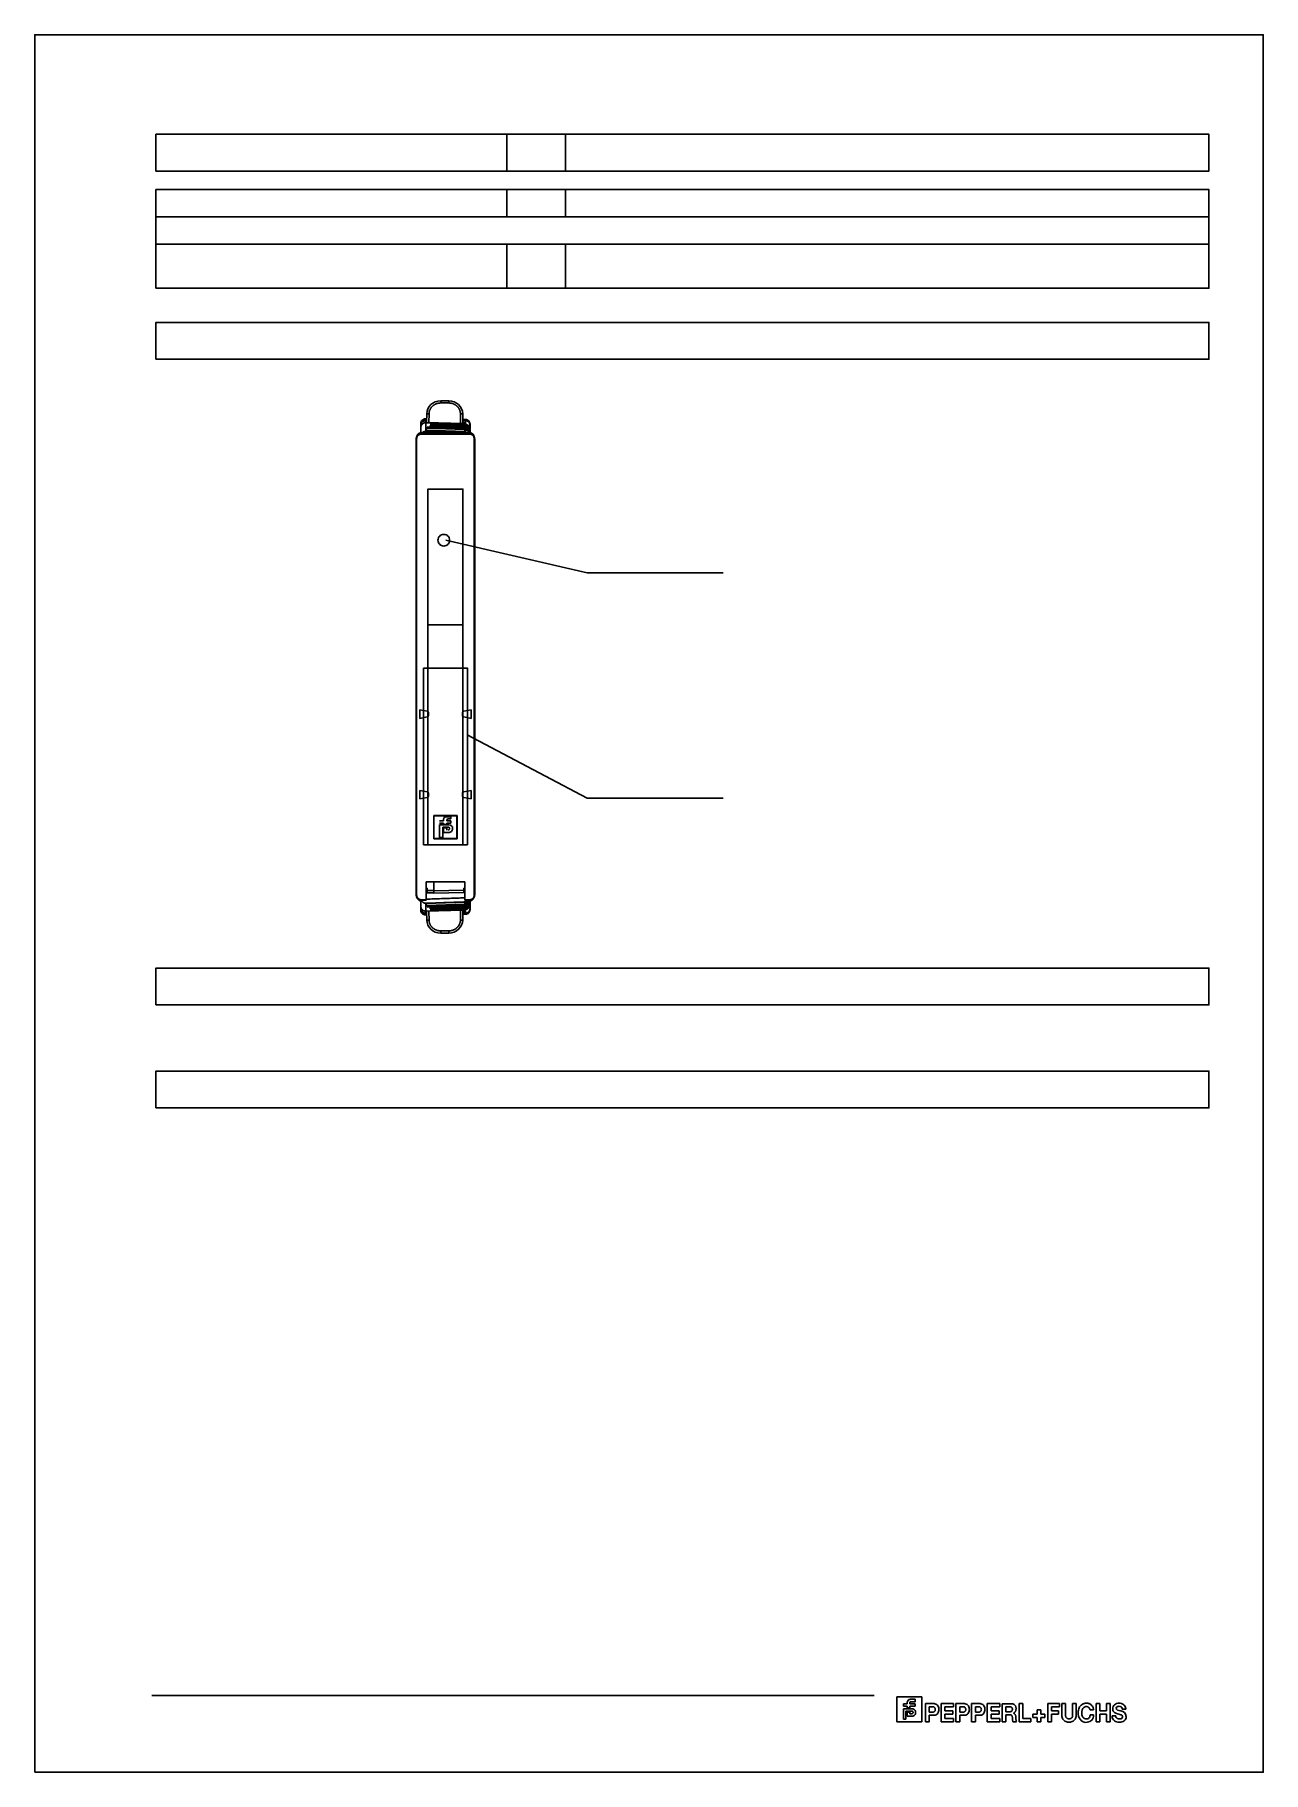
# Model space of a CAD drawing. Header units: metres. Extents: x 0 to 595, y 0 to 842.
import ezdxf

# ---------------------------------------------------------------- set-up
doc = ezdxf.new("R2010")
doc.units = ezdxf.units.M
doc.layers.add('BORDER', color=2, linetype='Continuous')
doc.layers.add('SCHEMATICS', color=7, linetype='Continuous')

msp = doc.modelspace()

# ---------------------------------------------------------------- linework, layer by layer
at = {"layer": 'BORDER', "color": 2}
msp.add_lwpolyline([(0, 0), (595.28, 0), (595.28, 841.89), (0, 841.89), (0, 0)], dxfattribs=at)
at = {"layer": 'SCHEMATICS', "color": 7}
for p, q in [((189.92, 658.21), (189.84, 654.06)), ((189.92, 658.21), (189.84, 654.06)), ((191.05, 658.21), (190.97, 654.03)), ((200.62, 664.52), (196.72, 664.52)), ((196.72, 663.47), (196.72, 664.52)), ((200.62, 664.52), (196.72, 664.52)), ((200.62, 663.47), (196.72, 663.47)), ((200.62, 663.47), (200.62, 664.52)), ((206.37, 653.53), (206.28, 658.21)), ((207.51, 653.49), (207.42, 658.21)), ((207.51, 653.49), (207.42, 658.21)), ((187.08, 649.06), (187.1, 653.49)), ((187.1, 651.67), (187.1, 652.65)), ((187.1, 651.63), (187.1, 649.06)), ((210.68, 649.07), (187.33, 649.07)), ((210.68, 648.39), (187.33, 648.39)), ((189.33, 655.76), (189.87, 655.77)), ((189.33, 655.76), (189.87, 655.77)), ((189.33, 655.24), (189.33, 655.76)), ((189.86, 654.93), (189.33, 654.92)), ((189.85, 654.44), (189.37, 654.43)), ((189.37, 654.43), (189.37, 653.94)), ((189.45, 653.9), (189.45, 650.9)), ((208.19, 653.25), (189.45, 653.9)), ((189.96, 651.19), (189.45, 650.27)), ((189.45, 650.27), (189.45, 649.73)), ((189.45, 650.27), (208.72, 649.6)), ((189.87, 655.77), (189.84, 653.89)), ((189.84, 654.06), (207.51, 653.49)), ((189.84, 653.89), (207.5, 653.28)), ((208.19, 650.55), (189.96, 651.19)), ((208.05, 651.34), (190.09, 651.97)), ((208.05, 651.17), (190.09, 651.8)), ((208.05, 650.99), (190.09, 651.62)), ((208.05, 650.81), (190.09, 651.44)), ((190.09, 651.44), (190.09, 651.44)), ((191.63, 652.75), (191.63, 652.53)), ((191.63, 652.25), (191.63, 652.02)), ((207.5, 653.28), (207.47, 655.5)), ((207.47, 655.5), (208.72, 655.45)), ((207.47, 655.5), (208.72, 655.45)), ((208.19, 654.02), (208.19, 653.25)), ((208.72, 649.6), (208.19, 650.55)), ((208.72, 655.19), (208.72, 655.45)), ((208.72, 653.06), (208.72, 654.94)), ((208.72, 651.69), (208.72, 651.9)), ((208.72, 651.17), (208.72, 651.39)), ((208.72, 650.61), (208.72, 650.84)), ((208.72, 649.07), (208.72, 649.6)), ((210.91, 652.92), (210.9, 649.07)), ((210.91, 653.18), (210.91, 652.92)), ((210.91, 652.92), (210.91, 653.18)), ((210.91, 650.55), (210.91, 652.61)), ((210.91, 650.1), (210.91, 650.37)), ((210.91, 649.63), (210.91, 649.92)), ((210.91, 649.12), (210.91, 649.43)), ((184.83, 425.3), (184.83, 645.86)), ((184.83, 425.3), (184.83, 645.86)), ((185.06, 424.5), (185.06, 646.8)), ((212.95, 424.5), (212.95, 646.8)), ((213.18, 645.86), (213.18, 425.3)), ((213.18, 645.86), (213.18, 425.3)), ((190.5, 555.99), (190.5, 621.75)), ((190.5, 621.75), (207.51, 621.75)), ((207.51, 621.75), (207.51, 555.99)), ((267.62, 581.13), (199.19, 596.99)), ((333.65, 581.13), (267.62, 581.13)), ((190.5, 449.41), (190.5, 555.99)), ((207.51, 555.99), (207.51, 449.41)), ((190.09, 514.11), (186.61, 514.79)), ((186.61, 514.79), (186.61, 510.64)), ((207.92, 514.11), (211.41, 514.79)), ((211.41, 514.79), (211.41, 510.64)), ((186.61, 510.64), (190.09, 511.36)), ((190.75, 512.02), (190.75, 513.45)), ((207.26, 512.02), (207.26, 513.45)), ((211.41, 510.64), (207.92, 511.36)), ((267.62, 472.01), (209.49, 502.74)), ((190.09, 475.08), (186.61, 475.76)), ((186.61, 475.76), (186.61, 471.61)), ((186.61, 471.61), (190.09, 472.33)), ((190.75, 472.99), (190.75, 474.42)), ((207.26, 472.99), (207.26, 474.42)), ((207.92, 475.08), (211.41, 475.76)), ((211.41, 471.61), (207.92, 472.33)), ((211.41, 475.76), (211.41, 471.61)), ((333.65, 472.01), (267.62, 472.01)), ((193.34, 452.31), (193.34, 463.52)), ((193.34, 463.52), (193.46, 463.52)), ((193.4, 463.58), (204.61, 463.58)), ((193.4, 463.45), (193.4, 463.58)), ((204.61, 463.45), (193.4, 463.45)), ((193.46, 463.52), (193.46, 452.31)), ((204.55, 452.31), (204.55, 463.52)), ((204.55, 463.52), (204.67, 463.52)), ((204.61, 463.58), (204.67, 463.58)), ((204.61, 463.52), (204.61, 463.58)), ((204.61, 463.58), (204.61, 463.45)), ((204.67, 463.52), (204.61, 463.52)), ((204.67, 463.58), (204.67, 463.52)), ((204.67, 463.52), (204.67, 452.31)), ((196.17, 461.02), (198.1, 461.02)), ((198.1, 459.88), (196.17, 459.88)), ((196.18, 461.02), (198.12, 461.02)), ((198.12, 459.88), (196.18, 459.88)), ((200.69, 459.03), (196.18, 459.03)), ((196.18, 459.03), (196.18, 452.85)), ((197.82, 452.85), (197.82, 457.93)), ((197.82, 457.93), (200.31, 457.93)), ((198.1, 461.82), (198.15, 462.08)), ((198.1, 461.02), (198.1, 461.82)), ((198.1, 459.2), (198.1, 459.88)), ((199.62, 459.2), (198.1, 459.2)), ((198.12, 461.82), (198.16, 462.08)), ((198.12, 461.02), (198.12, 461.82)), ((198.12, 459.2), (198.12, 459.88)), ((199.64, 459.2), (198.12, 459.2)), ((199.64, 457.59), (198.12, 457.59)), ((198.12, 457.59), (198.12, 455.31)), ((198.12, 455.31), (200.48, 455.31)), ((198.15, 462.08), (198.27, 462.33)), ((198.16, 462.08), (198.29, 462.33)), ((198.27, 462.33), (198.4, 462.54)), ((198.29, 462.33), (198.42, 462.54)), ((198.4, 462.54), (199.03, 462.88)), ((198.42, 462.54), (199.05, 462.88)), ((199.03, 462.88), (199.37, 462.97)), ((199.05, 462.88), (199.38, 462.97)), ((199.37, 462.97), (199.75, 463.01)), ((199.38, 462.97), (199.76, 463.01)), ((199.67, 461.57), (199.62, 461.4)), ((199.62, 461.4), (199.62, 461.02)), ((199.62, 461.02), (201.6, 461.02)), ((201.6, 459.88), (199.62, 459.88)), ((199.62, 459.88), (199.62, 459.2)), ((199.68, 461.57), (199.64, 461.4)), ((199.64, 461.4), (199.64, 461.02)), ((199.64, 461.02), (201.62, 461.02)), ((201.62, 459.88), (199.64, 459.88)), ((199.64, 459.88), (199.64, 459.2)), ((199.64, 456.54), (199.64, 457.59)), ((199.75, 461.7), (199.67, 461.57)), ((199.76, 461.7), (199.68, 461.57)), ((199.75, 463.01), (201.6, 463.01)), ((199.96, 461.82), (199.75, 461.7)), ((199.76, 463.01), (201.62, 463.01)), ((199.97, 461.82), (199.76, 461.7)), ((200.25, 461.91), (199.96, 461.82)), ((200.27, 461.91), (199.97, 461.82)), ((201.6, 461.91), (200.25, 461.91)), ((201.62, 461.91), (200.27, 461.91)), ((200.31, 457.93), (200.61, 457.89)), ((200.57, 456.62), (200.31, 456.54)), ((200.48, 455.31), (200.9, 455.35)), ((200.82, 456.75), (200.57, 456.62)), ((200.61, 457.89), (200.82, 457.72)), ((201.41, 458.86), (200.69, 459.03)), ((200.82, 457.72), (200.99, 457.47)), ((200.99, 456.92), (200.82, 456.75)), ((200.9, 455.35), (201.24, 455.48)), ((200.99, 457.47), (201.03, 457.21)), ((201.03, 457.21), (200.99, 456.92)), ((201.24, 455.48), (201.62, 455.65)), ((201.7, 458.69), (201.41, 458.86)), ((201.6, 463.01), (201.6, 461.91)), ((201.6, 461.02), (201.6, 459.88)), ((201.62, 463.01), (201.62, 461.91)), ((201.62, 461.02), (201.62, 459.88)), ((201.62, 455.65), (201.91, 455.86)), ((201.96, 458.48), (201.7, 458.69)), ((201.91, 455.86), (202.34, 456.45)), ((202.21, 458.23), (201.96, 458.48)), ((202.38, 457.89), (202.21, 458.23)), ((202.34, 456.45), (202.46, 456.79)), ((202.42, 457.72), (202.38, 457.89)), ((202.46, 457.55), (202.42, 457.72)), ((202.5, 457.21), (202.46, 457.55)), ((202.46, 456.79), (202.5, 457.21)), ((207.51, 449.41), (190.5, 449.41)), ((193.34, 452.24), (193.34, 452.31)), ((193.34, 452.31), (193.4, 452.31)), ((193.4, 452.24), (193.34, 452.24)), ((193.4, 452.24), (193.4, 452.37)), ((193.4, 452.37), (204.61, 452.37)), ((193.4, 452.31), (193.4, 452.24)), ((204.61, 452.24), (193.4, 452.24)), ((196.18, 452.85), (197.82, 452.85)), ((204.67, 452.31), (204.55, 452.31)), ((204.61, 452.37), (204.61, 452.24)), ((204.61, 452.24), (204.61, 452.31)), ((204.61, 452.31), (204.67, 452.31)), ((204.67, 452.24), (204.61, 452.24)), ((204.67, 452.31), (204.67, 452.24)), ((208.42, 431.41), (189.59, 431.41)), ((189.59, 422.53), (189.59, 431.41)), ((193.45, 431.41), (193.45, 425.96)), ((208.42, 422.53), (208.42, 431.41)), ((187.33, 422.54), (187.08, 422.53)), ((187.09, 422.53), (189.59, 422.53)), ((187.1, 422.53), (187.1, 419.54)), ((187.1, 417.67), (187.1, 422.09)), ((189.59, 422.77), (187.33, 422.77)), ((187.33, 422.54), (189.59, 422.54)), ((208.72, 421.56), (189.45, 420.89)), ((190.16, 428.31), (189.59, 428.32)), ((190.16, 428.26), (189.59, 428.27)), ((190.16, 427.3), (189.6, 427.31)), ((190.16, 426.09), (190.16, 428.31)), ((193.45, 427.17), (190.16, 427.23)), ((207.85, 427.35), (193.45, 427.1)), ((207.85, 426.21), (193.45, 425.96)), ((208.42, 428.44), (207.85, 428.43)), ((207.85, 426.21), (207.85, 428.43)), ((208.42, 428.39), (207.85, 428.39)), ((207.85, 427.31), (208.42, 427.32)), ((208.19, 420.61), (208.72, 421.56)), ((210.68, 422.77), (208.42, 422.77)), ((208.42, 422.54), (210.68, 422.54)), ((208.42, 422.53), (210.68, 422.53)), ((210.66, 422.53), (210.66, 422.27)), ((210.93, 422.53), (210.68, 422.54)), ((210.91, 422.26), (210.91, 422.53)), ((210.97, 422.11), (210.91, 417.98)), ((210.91, 421.74), (210.91, 422.05)), ((210.91, 421.25), (210.91, 421.54)), ((210.91, 420.79), (210.91, 421.06)), ((189.86, 416.24), (189.33, 416.25)), ((189.33, 415.4), (189.33, 415.93)), ((189.87, 415.39), (189.33, 415.4)), ((189.87, 415.39), (189.33, 415.4)), ((189.37, 417.23), (189.37, 416.73)), ((189.85, 416.72), (189.37, 416.73)), ((189.45, 420.89), (189.96, 419.97)), ((189.45, 420.26), (189.45, 417.27)), ((189.45, 417.27), (208.19, 417.91)), ((207.5, 417.89), (189.84, 417.28)), ((189.84, 417.28), (189.87, 415.42)), ((189.84, 417.09), (189.92, 412.95)), ((189.87, 415.42), (189.87, 415.39)), ((207.46, 417.67), (189.88, 417.17)), ((189.88, 417.17), (189.92, 412.95)), ((189.96, 419.97), (208.19, 420.61)), ((190.09, 419.73), (208.05, 420.35)), ((190.09, 419.55), (208.05, 420.18)), ((190.09, 419.37), (208.05, 419.99)), ((190.09, 419.19), (208.05, 419.82)), ((190.97, 417.13), (191.05, 412.95)), ((191.63, 419.14), (191.63, 418.91)), ((191.63, 418.63), (191.63, 418.42)), ((206.28, 412.95), (206.37, 417.63)), ((207.42, 412.95), (207.46, 417.67)), ((207.42, 412.95), (207.51, 417.67)), ((207.47, 415.67), (207.5, 417.89)), ((208.72, 415.71), (207.47, 415.67)), ((207.47, 415.67), (208.72, 415.71)), ((208.05, 420.36), (208.05, 420.36)), ((208.19, 417.91), (208.19, 417.14)), ((208.72, 420.32), (208.72, 420.56)), ((208.72, 419.77), (208.72, 420)), ((208.72, 419.26), (208.72, 419.47)), ((208.72, 416.22), (208.72, 418.1)), ((208.72, 415.71), (208.72, 415.97)), ((210.91, 418.56), (210.91, 420.62)), ((210.91, 418.24), (210.91, 417.98)), ((196.72, 407.69), (200.62, 407.69)), ((196.72, 407.69), (196.72, 406.64)), ((196.72, 406.64), (200.62, 406.64)), ((196.72, 406.64), (200.62, 406.64)), ((200.62, 407.69), (200.62, 406.64)), ((56.69, 37.2), (406.67, 37.2)), ((417.78, 36.55), (429.9, 36.55)), ((417.78, 24.43), (417.78, 36.55)), ((426.58, 34.13), (426.58, 35.34)), ((429.9, 36.55), (429.9, 24.43)), ((422.74, 33.23), (420.92, 33.23)), ((420.92, 33.23), (420.92, 32.01)), ((420.92, 32.01), (422.74, 32.01)), ((420.92, 30.79), (420.92, 25.65)), ((420.92, 25.65), (422.13, 25.65)), ((422.13, 25.65), (422.13, 29.57)), ((422.13, 29.57), (425.04, 29.57)), ((422.74, 33.67), (422.74, 33.23)), ((422.74, 32.01), (422.74, 31.27)), ((422.74, 31.27), (423.95, 31.27)), ((423.95, 29.09), (422.74, 29.09)), ((422.74, 29.09), (422.74, 27.14)), ((422.74, 27.14), (425.04, 27.14)), ((426.58, 33.23), (423.95, 33.23)), ((423.95, 32.01), (426.58, 32.01)), ((423.95, 28.36), (423.95, 29.09)), ((426.58, 32.01), (426.58, 33.23)), ((435.7, 33.24), (431.67, 33.24)), ((431.67, 33.24), (431.67, 24.43)), ((433.47, 29.13), (433.47, 31.69)), ((433.47, 31.69), (435.24, 31.69)), ((435.18, 29.13), (433.47, 29.13)), ((433.47, 24.43), (433.47, 27.59)), ((433.47, 27.59), (435.52, 27.59)), ((435.49, 29.16), (435.18, 29.13)), ((435.52, 27.59), (435.88, 27.61)), ((445.25, 33.24), (439.19, 33.24)), ((439.19, 33.24), (439.19, 24.42)), ((440.98, 29.71), (440.98, 31.62)), ((440.98, 31.62), (445.25, 31.62)), ((444.91, 29.71), (440.98, 29.71)), ((440.98, 26.04), (440.98, 28.17)), ((440.98, 28.17), (444.91, 28.17)), ((445.25, 26.04), (440.98, 26.04)), ((444.91, 28.17), (444.91, 29.71)), ((445.25, 31.62), (445.25, 33.24)), ((445.25, 24.42), (445.25, 26.04)), ((450.43, 33.25), (446.39, 33.25)), ((446.39, 33.25), (446.39, 24.42)), ((448.2, 29.13), (448.2, 31.7)), ((448.2, 31.7), (449.97, 31.7)), ((449.91, 29.13), (448.2, 29.13)), ((448.2, 24.42), (448.2, 27.58)), ((448.2, 27.58), (450.25, 27.58)), ((450.22, 29.15), (449.91, 29.13)), ((450.25, 27.58), (450.62, 27.61)), ((458, 33.24), (453.97, 33.24)), ((453.97, 33.24), (453.97, 24.43)), ((455.78, 29.13), (455.78, 31.69)), ((455.78, 31.69), (457.55, 31.69)), ((457.48, 29.13), (455.78, 29.13)), ((455.78, 24.43), (455.78, 27.59)), ((455.78, 27.59), (457.83, 27.59)), ((457.79, 29.16), (457.48, 29.13)), ((457.83, 27.59), (458.19, 27.61)), ((467.64, 33.24), (461.57, 33.24)), ((461.57, 33.24), (461.57, 24.42)), ((463.36, 29.71), (463.36, 31.62)), ((463.36, 31.62), (467.64, 31.62)), ((467.29, 29.71), (463.36, 29.71)), ((463.36, 26.04), (463.36, 28.17)), ((463.36, 28.17), (467.29, 28.17)), ((467.64, 26.04), (463.36, 26.04)), ((467.29, 28.17), (467.29, 29.71)), ((467.64, 31.62), (467.64, 33.24)), ((467.64, 24.42), (467.64, 26.04)), ((473.22, 33.23), (468.82, 33.23)), ((468.82, 33.23), (468.82, 24.43)), ((470.6, 29.31), (470.6, 31.68)), ((470.6, 31.68), (472.51, 31.68)), ((472.3, 29.31), (470.6, 29.31)), ((470.6, 24.43), (470.6, 27.84)), ((470.6, 27.84), (472.47, 27.84)), ((472.72, 29.33), (472.3, 29.31)), ((472.47, 27.84), (472.73, 27.84)), ((472.51, 31.68), (472.73, 31.68)), ((474.33, 28.64), (474.68, 28.89)), ((474.58, 28.48), (474.33, 28.64)), ((475.61, 24.74), (475.5, 25.36)), ((478.74, 33.24), (476.95, 33.24)), ((476.95, 33.24), (476.95, 24.43)), ((478.74, 26.05), (478.74, 33.24)), ((482.67, 26.05), (478.74, 26.05)), ((482.67, 24.43), (482.67, 26.05)), ((485.66, 28.17), (483.61, 28.17)), ((483.61, 28.17), (483.61, 26.6)), ((483.61, 26.6), (485.66, 26.6)), ((487.44, 30.31), (485.66, 30.31)), ((485.66, 30.31), (485.66, 28.17)), ((485.66, 26.6), (485.66, 24.43)), ((487.44, 28.17), (487.44, 30.31)), ((489.49, 28.17), (487.44, 28.17)), ((487.44, 24.43), (487.44, 26.6)), ((487.44, 26.6), (489.49, 26.6)), ((489.49, 26.6), (489.49, 28.17)), ((496.54, 33.25), (490.82, 33.25)), ((490.82, 33.25), (490.82, 24.43)), ((492.61, 29.73), (492.61, 31.62)), ((492.61, 31.62), (496.54, 31.62)), ((496.04, 29.73), (492.61, 29.73)), ((492.61, 24.43), (492.61, 28.17)), ((492.61, 28.17), (496.04, 28.17)), ((496.04, 28.17), (496.04, 29.73)), ((496.54, 31.62), (496.54, 33.25)), ((499.46, 33.25), (497.68, 33.25)), ((497.68, 33.25), (497.68, 27.59)), ((499.46, 28.17), (499.46, 33.25)), ((499.5, 27.43), (499.46, 28.17)), ((504.63, 33.25), (502.84, 33.25)), ((502.84, 33.25), (502.84, 28.17)), ((502.84, 28.17), (502.84, 27.43)), ((504.59, 27.07), (504.63, 27.6)), ((504.63, 27.6), (504.63, 33.25)), ((513.07, 27.83), (511.34, 27.83)), ((511.34, 27.83), (511.34, 27.56)), ((511.35, 30.25), (513.07, 30.25)), ((513.07, 30.25), (513.04, 30.47)), ((513.09, 27.67), (513.07, 27.83)), ((516.04, 33.25), (514.26, 33.25)), ((514.26, 33.25), (514.26, 24.43)), ((516.04, 29.78), (516.04, 33.25)), ((519.28, 29.78), (516.04, 29.78)), ((516.04, 24.43), (516.04, 28.2)), ((516.04, 28.2), (519.28, 28.2)), ((521.05, 33.25), (519.28, 33.25)), ((519.28, 33.25), (519.28, 29.78)), ((519.28, 28.2), (519.28, 24.43)), ((521.05, 24.43), (521.05, 33.25)), ((523.84, 27.36), (522.06, 27.36)), ((522.06, 27.36), (522.06, 27.1)), ((523.84, 27.24), (523.84, 27.36)), ((526.95, 30.61), (528.71, 30.61)), ((528.71, 30.61), (528.7, 30.82)), ((429.9, 24.43), (417.78, 24.43)), ((431.67, 24.43), (433.47, 24.43)), ((439.19, 24.42), (445.25, 24.42)), ((446.39, 24.42), (448.2, 24.42)), ((453.97, 24.43), (455.78, 24.43)), ((461.57, 24.42), (467.64, 24.42)), ((468.82, 24.43), (470.6, 24.43)), ((473.93, 24.68), (474, 24.43)), ((474, 24.43), (475.69, 24.43)), ((475.69, 24.43), (475.61, 24.74)), ((476.95, 24.43), (482.67, 24.43)), ((485.66, 24.43), (487.44, 24.43)), ((490.82, 24.43), (492.61, 24.43)), ((514.26, 24.43), (516.04, 24.43)), ((519.28, 24.43), (521.05, 24.43))]:
    msp.add_line(p, q, dxfattribs=at)
for points in [[(58.69, 775.85), (228.77, 775.85), (228.77, 793.7), (58.69, 793.7), (58.69, 775.85)], [(228.77, 775.85), (257.12, 775.85), (257.12, 793.7), (228.77, 793.7), (228.77, 775.85)], [(257.12, 775.85), (568.93, 775.85), (568.93, 793.7), (257.12, 793.7), (257.12, 775.85)], [(58.69, 753.59), (228.77, 753.59), (228.77, 766.84), (58.69, 766.84), (58.69, 753.59)], [(228.77, 753.59), (257.12, 753.59), (257.12, 766.84), (228.77, 766.84), (228.77, 753.59)], [(257.12, 753.59), (568.93, 753.59), (568.93, 766.84), (257.12, 766.84), (257.12, 753.59)], [(58.69, 740.34), (568.93, 740.34), (568.93, 753.59), (58.69, 753.59), (58.69, 740.34)], [(58.69, 719.09), (228.77, 719.09), (228.77, 740.34), (58.69, 740.34), (58.69, 719.09)], [(228.77, 719.09), (257.12, 719.09), (257.12, 740.34), (228.77, 740.34), (228.77, 719.09)], [(257.12, 719.09), (568.93, 719.09), (568.93, 740.34), (257.12, 740.34), (257.12, 719.09)], [(58.69, 684.68), (568.93, 684.68), (568.93, 702.53), (58.69, 702.53), (58.69, 684.68)], [(196.72, 664.52), (195.36, 664.4), (194.1, 664.03), (192.95, 663.45), (191.95, 662.68), (191.12, 661.75), (190.48, 660.67), (190.07, 659.48), (189.92, 658.21)], [(196.72, 664.52), (195.36, 664.4), (194.1, 664.03), (192.95, 663.45), (191.95, 662.68), (191.12, 661.75), (190.48, 660.67), (190.07, 659.48), (189.92, 658.21)], [(189.97, 658.21), (189.96, 658.21), (189.95, 658.21), (189.94, 658.22), (189.93, 658.22), (189.93, 658.22), (189.92, 658.21), (189.92, 658.21), (189.92, 658.21)], [(190.13, 658.21), (190.11, 658.21), (190.1, 658.21), (190.08, 658.21), (190.06, 658.2), (190.04, 658.2), (190.02, 658.2), (190, 658.21), (189.97, 658.21)], [(190.38, 658.21), (190.35, 658.21), (190.32, 658.22), (190.28, 658.22), (190.25, 658.22), (190.22, 658.22), (190.19, 658.22), (190.16, 658.22), (190.13, 658.21)], [(190.7, 658.21), (190.66, 658.21), (190.62, 658.21), (190.58, 658.21), (190.54, 658.21), (190.5, 658.21), (190.46, 658.21), (190.42, 658.21), (190.38, 658.21)], [(191.05, 658.21), (191, 658.21), (190.96, 658.21), (190.91, 658.21), (190.87, 658.21), (190.83, 658.21), (190.78, 658.21), (190.74, 658.21), (190.7, 658.21)], [(191.12, 658.99), (191.11, 658.89), (191.09, 658.79), (191.08, 658.7), (191.07, 658.6), (191.06, 658.5), (191.05, 658.4), (191.05, 658.3), (191.05, 658.21)], [(191.36, 659.86), (191.32, 659.75), (191.28, 659.64), (191.25, 659.54), (191.22, 659.43), (191.19, 659.32), (191.17, 659.21), (191.14, 659.1), (191.12, 658.99)], [(191.78, 660.74), (191.71, 660.63), (191.65, 660.53), (191.6, 660.42), (191.55, 660.31), (191.49, 660.2), (191.45, 660.08), (191.4, 659.97), (191.36, 659.86)], [(192.38, 661.57), (192.3, 661.47), (192.22, 661.37), (192.14, 661.27), (192.06, 661.17), (191.99, 661.06), (191.91, 660.96), (191.84, 660.85), (191.78, 660.74)], [(193.16, 662.29), (193.06, 662.21), (192.96, 662.12), (192.86, 662.04), (192.76, 661.95), (192.66, 661.86), (192.57, 661.76), (192.47, 661.67), (192.38, 661.57)], [(194.05, 662.84), (193.94, 662.78), (193.82, 662.72), (193.71, 662.65), (193.6, 662.58), (193.48, 662.51), (193.38, 662.44), (193.27, 662.36), (193.16, 662.29)], [(194.99, 663.21), (194.87, 663.18), (194.75, 663.14), (194.63, 663.09), (194.51, 663.05), (194.4, 663), (194.28, 662.95), (194.17, 662.9), (194.05, 662.84)], [(195.9, 663.41), (195.78, 663.39), (195.67, 663.38), (195.56, 663.35), (195.44, 663.33), (195.33, 663.31), (195.21, 663.28), (195.1, 663.25), (194.99, 663.21)], [(196.72, 663.47), (196.61, 663.47), (196.51, 663.47), (196.41, 663.46), (196.31, 663.45), (196.2, 663.45), (196.1, 663.44), (196, 663.42), (195.9, 663.41)], [(207.42, 658.21), (207.26, 659.48), (206.85, 660.67), (206.21, 661.75), (205.38, 662.68), (204.38, 663.45), (203.24, 664.03), (201.97, 664.4), (200.62, 664.52)], [(207.42, 658.21), (207.26, 659.48), (206.85, 660.67), (206.21, 661.75), (205.38, 662.68), (204.38, 663.45), (203.24, 664.03), (201.97, 664.4), (200.62, 664.52)], [(201.43, 663.41), (201.33, 663.42), (201.23, 663.44), (201.13, 663.45), (201.03, 663.45), (200.92, 663.46), (200.82, 663.47), (200.72, 663.47), (200.62, 663.47)], [(202.34, 663.21), (202.23, 663.25), (202.12, 663.28), (202, 663.31), (201.89, 663.33), (201.78, 663.35), (201.66, 663.38), (201.55, 663.39), (201.43, 663.41)], [(203.28, 662.84), (203.17, 662.9), (203.05, 662.95), (202.94, 663), (202.82, 663.05), (202.7, 663.09), (202.58, 663.14), (202.46, 663.18), (202.34, 663.21)], [(204.17, 662.29), (204.06, 662.36), (203.96, 662.44), (203.85, 662.51), (203.74, 662.58), (203.62, 662.65), (203.51, 662.72), (203.4, 662.78), (203.28, 662.84)], [(204.94, 661.57), (204.86, 661.67), (204.76, 661.76), (204.67, 661.86), (204.57, 661.95), (204.48, 662.04), (204.38, 662.12), (204.27, 662.21), (204.17, 662.29)], [(205.56, 660.74), (205.49, 660.85), (205.42, 660.96), (205.35, 661.06), (205.27, 661.17), (205.19, 661.27), (205.11, 661.37), (205.03, 661.47), (204.94, 661.57)], [(205.98, 659.86), (205.93, 659.97), (205.89, 660.08), (205.84, 660.2), (205.79, 660.31), (205.73, 660.42), (205.68, 660.53), (205.62, 660.63), (205.56, 660.74)], [(206.21, 658.99), (206.19, 659.1), (206.16, 659.21), (206.14, 659.32), (206.11, 659.43), (206.08, 659.54), (206.05, 659.64), (206.01, 659.75), (205.98, 659.86)], [(206.28, 658.21), (206.28, 658.3), (206.28, 658.4), (206.27, 658.5), (206.26, 658.6), (206.25, 658.7), (206.24, 658.79), (206.22, 658.89), (206.21, 658.99)], [(206.28, 658.21), (206.33, 658.21), (206.37, 658.21), (206.42, 658.21), (206.46, 658.21), (206.5, 658.21), (206.55, 658.21), (206.59, 658.21), (206.63, 658.21)], [(206.63, 658.21), (206.67, 658.21), (206.71, 658.21), (206.75, 658.21), (206.79, 658.21), (206.83, 658.21), (206.87, 658.21), (206.91, 658.21), (206.95, 658.21)], [(206.95, 658.21), (206.98, 658.21), (207.02, 658.22), (207.05, 658.22), (207.08, 658.22), (207.11, 658.22), (207.14, 658.22), (207.17, 658.22), (207.2, 658.21)], [(207.2, 658.21), (207.22, 658.21), (207.24, 658.21), (207.25, 658.21), (207.27, 658.2), (207.29, 658.2), (207.31, 658.2), (207.34, 658.21), (207.36, 658.21)], [(207.36, 658.21), (207.37, 658.21), (207.38, 658.21), (207.39, 658.22), (207.4, 658.22), (207.41, 658.22), (207.41, 658.21), (207.42, 658.21), (207.42, 658.21)], [(185.49, 648.14), (185.55, 648.21), (185.6, 648.28), (185.66, 648.35), (185.72, 648.41), (185.79, 648.47), (185.85, 648.53), (185.92, 648.59), (185.99, 648.64)], [(185.49, 648.14), (185.55, 648.21), (185.6, 648.28), (185.66, 648.35), (185.72, 648.41), (185.79, 648.47), (185.85, 648.53), (185.92, 648.59), (185.99, 648.64)], [(185.99, 648.64), (186.09, 648.7), (186.21, 648.76), (186.36, 648.83), (186.52, 648.89), (186.69, 648.95), (186.84, 649), (186.98, 649.04), (187.08, 649.06)], [(185.99, 648.64), (186.07, 648.69), (186.14, 648.74), (186.22, 648.79), (186.3, 648.83), (186.38, 648.87), (186.46, 648.9), (186.55, 648.93), (186.63, 648.96)], [(185.99, 647.96), (186.07, 648.01), (186.14, 648.06), (186.22, 648.1), (186.3, 648.15), (186.38, 648.19), (186.46, 648.22), (186.54, 648.25), (186.63, 648.28)], [(186.63, 648.96), (186.72, 648.99), (186.8, 649.01), (186.89, 649.03), (186.97, 649.05), (187.06, 649.06), (187.15, 649.07), (187.24, 649.07), (187.33, 649.07)], [(186.63, 648.28), (186.71, 648.31), (186.8, 648.33), (186.89, 648.35), (186.97, 648.37), (187.06, 648.38), (187.15, 648.39), (187.24, 648.39), (187.33, 648.39)], [(187.1, 653.49), (187.14, 653.94), (187.27, 654.36), (187.48, 654.75), (187.75, 655.08), (188.08, 655.36), (188.46, 655.57), (188.88, 655.71), (189.33, 655.76)], [(189.33, 655.76), (188.88, 655.71), (188.46, 655.57), (188.08, 655.36), (187.75, 655.08), (187.48, 654.75), (187.27, 654.36), (187.14, 653.94), (187.1, 653.49)], [(187.11, 653.19), (187.11, 653.16), (187.11, 653.13), (187.1, 653.1), (187.1, 653.08), (187.1, 653.05), (187.1, 653.02), (187.1, 652.99), (187.1, 652.97)], [(187.1, 652.65), (187.1, 652.67), (187.1, 652.7), (187.1, 652.73), (187.1, 652.76), (187.1, 652.79), (187.11, 652.81), (187.11, 652.84), (187.11, 652.87)], [(187.1, 651.63), (187.1, 651.67), (187.1, 651.71), (187.1, 651.75), (187.11, 651.79), (187.11, 651.84), (187.11, 651.88), (187.12, 651.92), (187.12, 651.96)], [(187.14, 653.41), (187.14, 653.38), (187.13, 653.35), (187.13, 653.32), (187.12, 653.3), (187.12, 653.27), (187.12, 653.24), (187.11, 653.22), (187.11, 653.19)], [(187.11, 652.99), (187.11, 653.01), (187.11, 653.03), (187.11, 653.05), (187.11, 653.07), (187.11, 653.09), (187.12, 653.11), (187.12, 653.13), (187.12, 653.15)], [(187.11, 652.87), (187.11, 652.9), (187.12, 652.92), (187.12, 652.95), (187.12, 652.98), (187.13, 653.01), (187.13, 653.03), (187.14, 653.06), (187.14, 653.09)], [(187.14, 652.1), (187.14, 652.08), (187.13, 652.05), (187.13, 652.02), (187.12, 652), (187.12, 651.97), (187.12, 651.94), (187.11, 651.92), (187.11, 651.89)], [(187.12, 653.15), (187.12, 653.17), (187.13, 653.19), (187.13, 653.21), (187.13, 653.23), (187.14, 653.25), (187.14, 653.27), (187.14, 653.29), (187.15, 653.31)], [(187.27, 653.83), (187.25, 653.78), (187.23, 653.72), (187.21, 653.67), (187.2, 653.62), (187.18, 653.57), (187.17, 653.51), (187.15, 653.46), (187.14, 653.41)], [(187.14, 653.09), (187.15, 653.14), (187.17, 653.19), (187.18, 653.25), (187.2, 653.3), (187.21, 653.35), (187.23, 653.41), (187.25, 653.46), (187.27, 653.51)], [(187.27, 652.53), (187.25, 652.48), (187.23, 652.42), (187.21, 652.37), (187.2, 652.32), (187.18, 652.27), (187.17, 652.21), (187.15, 652.16), (187.14, 652.1)], [(187.15, 652.12), (187.16, 652.14), (187.16, 652.16), (187.17, 652.18), (187.17, 652.2), (187.18, 652.22), (187.18, 652.24), (187.19, 652.26), (187.2, 652.28)], [(187.19, 653.46), (187.2, 653.5), (187.21, 653.54), (187.22, 653.58), (187.24, 653.61), (187.25, 653.65), (187.27, 653.69), (187.28, 653.73), (187.3, 653.76)], [(187.2, 652.28), (187.21, 652.32), (187.22, 652.36), (187.23, 652.4), (187.25, 652.44), (187.26, 652.48), (187.28, 652.52), (187.3, 652.55), (187.32, 652.59)], [(187.48, 654.22), (187.44, 654.17), (187.42, 654.12), (187.39, 654.07), (187.36, 654.03), (187.34, 653.98), (187.31, 653.93), (187.29, 653.88), (187.27, 653.83)], [(187.27, 653.51), (187.29, 653.56), (187.31, 653.61), (187.34, 653.66), (187.36, 653.71), (187.39, 653.76), (187.42, 653.8), (187.44, 653.85), (187.48, 653.9)], [(187.48, 652.92), (187.44, 652.87), (187.42, 652.82), (187.39, 652.77), (187.36, 652.73), (187.34, 652.68), (187.31, 652.63), (187.29, 652.58), (187.27, 652.53)], [(187.3, 653.76), (187.3, 653.78), (187.31, 653.8), (187.32, 653.82), (187.33, 653.83), (187.34, 653.85), (187.35, 653.87), (187.36, 653.89), (187.37, 653.9)], [(187.32, 652.59), (187.33, 652.63), (187.35, 652.67), (187.37, 652.7), (187.39, 652.74), (187.41, 652.78), (187.43, 652.81), (187.45, 652.85), (187.48, 652.88)], [(187.37, 653.9), (187.37, 653.92), (187.38, 653.94), (187.39, 653.95), (187.4, 653.97), (187.41, 653.99), (187.42, 654.01), (187.43, 654.02), (187.44, 654.04)], [(187.44, 654.04), (187.46, 654.07), (187.49, 654.11), (187.51, 654.14), (187.53, 654.17), (187.56, 654.2), (187.58, 654.23), (187.6, 654.27), (187.63, 654.3)], [(187.75, 654.56), (187.71, 654.52), (187.67, 654.48), (187.64, 654.44), (187.6, 654.39), (187.57, 654.35), (187.54, 654.31), (187.5, 654.26), (187.48, 654.22)], [(187.48, 653.9), (187.5, 653.94), (187.54, 653.99), (187.57, 654.03), (187.6, 654.07), (187.64, 654.12), (187.67, 654.16), (187.71, 654.2), (187.75, 654.24)], [(187.75, 653.26), (187.71, 653.22), (187.67, 653.18), (187.64, 653.14), (187.6, 653.09), (187.57, 653.05), (187.54, 653.01), (187.5, 652.96), (187.48, 652.92)], [(187.48, 652.88), (187.5, 652.92), (187.52, 652.95), (187.55, 652.98), (187.57, 653.02), (187.6, 653.05), (187.62, 653.08), (187.65, 653.11), (187.68, 653.14)], [(187.63, 654.3), (187.66, 654.33), (187.68, 654.36), (187.71, 654.38), (187.74, 654.41), (187.76, 654.44), (187.79, 654.47), (187.82, 654.5), (187.85, 654.53)], [(187.68, 653.14), (187.71, 653.17), (187.73, 653.2), (187.76, 653.23), (187.79, 653.26), (187.82, 653.29), (187.85, 653.32), (187.88, 653.35), (187.92, 653.38)], [(188.09, 654.84), (188.04, 654.81), (188, 654.78), (187.95, 654.74), (187.91, 654.71), (187.87, 654.67), (187.83, 654.63), (187.79, 654.6), (187.75, 654.56)], [(187.75, 654.24), (187.79, 654.28), (187.83, 654.31), (187.87, 654.35), (187.91, 654.39), (187.95, 654.42), (188, 654.46), (188.04, 654.49), (188.09, 654.52)], [(188.09, 653.54), (188.04, 653.51), (188, 653.48), (187.95, 653.44), (187.91, 653.41), (187.87, 653.37), (187.83, 653.34), (187.79, 653.3), (187.75, 653.26)], [(187.92, 649.2), (187.9, 649.19), (187.88, 649.17), (187.86, 649.16), (187.84, 649.14), (187.83, 649.12), (187.81, 649.11), (187.79, 649.09), (187.77, 649.07)], [(187.85, 654.53), (187.88, 654.55), (187.91, 654.58), (187.94, 654.6), (187.97, 654.63), (188, 654.65), (188.04, 654.67), (188.07, 654.7), (188.1, 654.72)], [(187.92, 653.38), (187.95, 653.4), (187.98, 653.43), (188.01, 653.45), (188.05, 653.48), (188.08, 653.5), (188.11, 653.52), (188.15, 653.55), (188.18, 653.57)], [(188.19, 649.4), (188.15, 649.37), (188.12, 649.35), (188.08, 649.33), (188.05, 649.31), (188.01, 649.28), (187.98, 649.26), (187.95, 649.23), (187.92, 649.2)], [(188.47, 655.05), (188.42, 655.03), (188.37, 655.01), (188.32, 654.98), (188.27, 654.96), (188.23, 654.93), (188.18, 654.9), (188.13, 654.87), (188.09, 654.84)], [(188.09, 654.52), (188.13, 654.55), (188.18, 654.58), (188.23, 654.61), (188.27, 654.64), (188.32, 654.66), (188.37, 654.69), (188.42, 654.71), (188.47, 654.73)], [(188.47, 653.75), (188.42, 653.73), (188.37, 653.71), (188.32, 653.68), (188.27, 653.65), (188.23, 653.63), (188.18, 653.6), (188.13, 653.57), (188.09, 653.54)], [(188.1, 654.72), (188.13, 654.74), (188.17, 654.76), (188.2, 654.78), (188.23, 654.8), (188.27, 654.82), (188.3, 654.84), (188.34, 654.86), (188.37, 654.88)], [(188.18, 653.57), (188.22, 653.59), (188.26, 653.61), (188.29, 653.63), (188.33, 653.65), (188.37, 653.67), (188.4, 653.69), (188.44, 653.7), (188.48, 653.72)], [(188.48, 649.55), (188.44, 649.53), (188.4, 649.51), (188.37, 649.5), (188.33, 649.48), (188.29, 649.46), (188.26, 649.44), (188.22, 649.42), (188.19, 649.4)], [(188.37, 654.88), (188.41, 654.89), (188.45, 654.91), (188.48, 654.93), (188.52, 654.94), (188.56, 654.96), (188.59, 654.97), (188.63, 654.98), (188.67, 655)], [(188.89, 655.19), (188.84, 655.17), (188.78, 655.16), (188.73, 655.15), (188.68, 655.13), (188.63, 655.11), (188.57, 655.09), (188.52, 655.07), (188.47, 655.05)], [(188.47, 654.73), (188.52, 654.75), (188.57, 654.77), (188.63, 654.79), (188.68, 654.81), (188.73, 654.83), (188.78, 654.84), (188.84, 654.86), (188.89, 654.87)], [(188.89, 653.89), (188.84, 653.87), (188.78, 653.86), (188.73, 653.85), (188.68, 653.83), (188.63, 653.81), (188.57, 653.79), (188.52, 653.77), (188.47, 653.75)], [(188.48, 653.72), (188.52, 653.73), (188.56, 653.75), (188.59, 653.76), (188.63, 653.78), (188.67, 653.79), (188.71, 653.8), (188.75, 653.82), (188.79, 653.83)], [(188.79, 649.66), (188.75, 649.64), (188.71, 649.63), (188.67, 649.62), (188.63, 649.61), (188.59, 649.59), (188.56, 649.58), (188.52, 649.56), (188.48, 649.55)], [(188.67, 655), (188.69, 655), (188.71, 655.01), (188.72, 655.01), (188.74, 655.02), (188.76, 655.03), (188.78, 655.03), (188.8, 655.04), (188.82, 655.04)], [(188.79, 653.83), (188.83, 653.84), (188.87, 653.85), (188.91, 653.85), (188.95, 653.86), (188.99, 653.87), (189.03, 653.88), (189.08, 653.88), (189.12, 653.89)], [(189.12, 649.72), (189.08, 649.71), (189.04, 649.71), (188.99, 649.7), (188.95, 649.69), (188.91, 649.68), (188.87, 649.67), (188.83, 649.67), (188.79, 649.66)], [(188.82, 655.04), (188.84, 655.05), (188.86, 655.05), (188.88, 655.06), (188.9, 655.06), (188.92, 655.06), (188.94, 655.07), (188.96, 655.07), (188.98, 655.07)], [(189.11, 655.22), (189.08, 655.22), (189.05, 655.22), (189.03, 655.21), (189, 655.21), (188.97, 655.2), (188.95, 655.2), (188.92, 655.19), (188.89, 655.19)], [(188.89, 654.87), (188.95, 654.88), (189, 654.89), (189.05, 654.9), (189.11, 654.9), (189.16, 654.91), (189.22, 654.91), (189.27, 654.92), (189.33, 654.92)], [(189.12, 653.93), (189.09, 653.92), (189.06, 653.92), (189.04, 653.91), (189.01, 653.91), (188.98, 653.9), (188.95, 653.9), (188.92, 653.89), (188.89, 653.89)], [(188.98, 655.07), (189.01, 655.08), (189.05, 655.09), (189.09, 655.09), (189.13, 655.1), (189.17, 655.1), (189.21, 655.1), (189.25, 655.1), (189.29, 655.11)], [(189.37, 653.94), (189.34, 653.94), (189.31, 653.94), (189.28, 653.94), (189.24, 653.94), (189.21, 653.94), (189.18, 653.93), (189.15, 653.93), (189.12, 653.93)], [(189.12, 653.89), (189.15, 653.89), (189.18, 653.89), (189.21, 653.9), (189.24, 653.9), (189.27, 653.9), (189.31, 653.9), (189.34, 653.9), (189.37, 653.9)], [(189.45, 649.73), (189.41, 649.73), (189.36, 649.73), (189.32, 649.73), (189.28, 649.73), (189.24, 649.73), (189.2, 649.73), (189.16, 649.72), (189.12, 649.72)], [(189.86, 655.12), (189.79, 655.12), (189.72, 655.12), (189.64, 655.12), (189.57, 655.12), (189.5, 655.11), (189.43, 655.11), (189.36, 655.11), (189.29, 655.11)], [(189.33, 654.59), (189.32, 654.61), (189.32, 654.63), (189.32, 654.65), (189.32, 654.68), (189.32, 654.7), (189.33, 654.72), (189.33, 654.74), (189.33, 654.76)], [(189.86, 655.24), (189.79, 655.24), (189.73, 655.24), (189.66, 655.24), (189.59, 655.24), (189.53, 655.24), (189.46, 655.24), (189.39, 655.24), (189.33, 655.24)], [(189.33, 654.76), (189.33, 654.78), (189.33, 654.8), (189.33, 654.82), (189.33, 654.84), (189.33, 654.86), (189.33, 654.88), (189.33, 654.9), (189.33, 654.92)], [(189.37, 654.43), (189.37, 654.45), (189.36, 654.47), (189.36, 654.49), (189.35, 654.51), (189.34, 654.53), (189.34, 654.55), (189.33, 654.57), (189.33, 654.59)], [(189.45, 650.9), (189.48, 650.96), (189.51, 651.01), (189.54, 651.07), (189.58, 651.12), (189.61, 651.18), (189.64, 651.23), (189.67, 651.28), (189.71, 651.34)], [(189.7, 651.27), (189.67, 651.22), (189.64, 651.16), (189.61, 651.1), (189.57, 651.04), (189.54, 650.99), (189.51, 650.93), (189.48, 650.87), (189.45, 650.82)], [(189.7, 651.1), (189.67, 651.04), (189.64, 650.98), (189.61, 650.93), (189.57, 650.87), (189.54, 650.81), (189.51, 650.75), (189.48, 650.7), (189.45, 650.64)], [(189.7, 650.92), (189.67, 650.86), (189.64, 650.8), (189.61, 650.75), (189.57, 650.69), (189.54, 650.63), (189.51, 650.57), (189.48, 650.52), (189.45, 650.46)], [(199.08, 649.4), (197.88, 649.44), (196.67, 649.48), (195.47, 649.52), (194.26, 649.57), (193.06, 649.61), (191.86, 649.65), (190.65, 649.69), (189.45, 649.73)], [(189.49, 650.79), (189.51, 650.84), (189.54, 650.89), (189.57, 650.93), (189.59, 650.98), (189.62, 651.02), (189.65, 651.07), (189.68, 651.12), (189.71, 651.16)], [(189.49, 650.62), (189.51, 650.66), (189.54, 650.71), (189.57, 650.75), (189.59, 650.8), (189.62, 650.85), (189.65, 650.89), (189.68, 650.94), (189.71, 650.98)], [(189.49, 650.44), (189.51, 650.48), (189.54, 650.53), (189.57, 650.57), (189.59, 650.62), (189.62, 650.66), (189.65, 650.71), (189.68, 650.75), (189.71, 650.8)], [(189.82, 651.49), (189.81, 651.46), (189.79, 651.44), (189.78, 651.41), (189.76, 651.38), (189.75, 651.35), (189.73, 651.33), (189.72, 651.3), (189.7, 651.27)], [(189.82, 651.31), (189.81, 651.28), (189.79, 651.26), (189.78, 651.23), (189.76, 651.2), (189.75, 651.18), (189.73, 651.15), (189.72, 651.12), (189.7, 651.1)], [(189.9, 651.27), (189.87, 651.22), (189.85, 651.18), (189.82, 651.14), (189.8, 651.09), (189.78, 651.05), (189.75, 651), (189.73, 650.96), (189.7, 650.92)], [(189.71, 651.34), (189.72, 651.36), (189.73, 651.38), (189.74, 651.4), (189.75, 651.42), (189.77, 651.44), (189.78, 651.46), (189.79, 651.48), (189.8, 651.51)], [(189.71, 651.16), (189.72, 651.18), (189.73, 651.2), (189.74, 651.22), (189.75, 651.24), (189.77, 651.26), (189.78, 651.28), (189.79, 651.3), (189.8, 651.32)], [(189.71, 650.98), (189.73, 651.02), (189.75, 651.06), (189.77, 651.09), (189.79, 651.13), (189.81, 651.17), (189.84, 651.2), (189.86, 651.24), (189.88, 651.28)], [(189.71, 650.8), (189.74, 650.85), (189.77, 650.91), (189.8, 650.96), (189.83, 651.01), (189.86, 651.07), (189.9, 651.12), (189.93, 651.18), (189.96, 651.23)], [(190, 651.27), (190, 651.26), (189.99, 651.25), (189.99, 651.24), (189.98, 651.23), (189.98, 651.22), (189.97, 651.21), (189.96, 651.2), (189.96, 651.19)], [(190.04, 651.34), (190.03, 651.33), (190.03, 651.32), (190.03, 651.31), (190.02, 651.3), (190.02, 651.29), (190.01, 651.29), (190.01, 651.28), (190, 651.27)], [(190.07, 651.39), (190.06, 651.38), (190.06, 651.38), (190.06, 651.37), (190.05, 651.36), (190.05, 651.36), (190.05, 651.35), (190.04, 651.34), (190.04, 651.34)], [(190.08, 651.42), (190.08, 651.42), (190.08, 651.41), (190.08, 651.41), (190.07, 651.4), (190.07, 651.4), (190.07, 651.39), (190.07, 651.39), (190.07, 651.39)], [(190.09, 651.44), (190.09, 651.44), (190.09, 651.43), (190.09, 651.43), (190.09, 651.43), (190.09, 651.43), (190.09, 651.43), (190.09, 651.42), (190.08, 651.42)], [(197.33, 653.44), (196.62, 653.46), (195.91, 653.49), (195.2, 653.51), (194.48, 653.54), (193.77, 653.56), (193.06, 653.58), (192.35, 653.61), (191.63, 653.63)], [(191.63, 653.45), (192.35, 653.42), (193.06, 653.4), (193.77, 653.37), (194.48, 653.34), (195.2, 653.32), (195.91, 653.29), (196.62, 653.27), (197.33, 653.24)], [(197.33, 653.02), (196.62, 653.04), (195.91, 653.06), (195.2, 653.09), (194.48, 653.11), (193.77, 653.13), (193.06, 653.16), (192.35, 653.18), (191.63, 653.2)], [(191.63, 653.01), (192.35, 652.98), (193.06, 652.96), (193.77, 652.93), (194.48, 652.9), (195.2, 652.88), (195.91, 652.85), (196.62, 652.82), (197.33, 652.8)], [(197.33, 652.56), (196.62, 652.58), (195.91, 652.61), (195.2, 652.63), (194.48, 652.65), (193.77, 652.68), (193.06, 652.7), (192.35, 652.72), (191.63, 652.75)], [(191.63, 652.53), (192.35, 652.51), (193.06, 652.48), (193.77, 652.45), (194.48, 652.43), (195.2, 652.4), (195.91, 652.38), (196.62, 652.35), (197.33, 652.32)], [(197.33, 652.07), (196.62, 652.09), (195.91, 652.11), (195.2, 652.14), (194.48, 652.16), (193.77, 652.18), (193.06, 652.21), (192.35, 652.23), (191.63, 652.25)], [(191.63, 652.02), (192.35, 652), (193.06, 651.97), (193.77, 651.95), (194.48, 651.92), (195.2, 651.89), (195.91, 651.87), (196.62, 651.84), (197.33, 651.81)], [(203.03, 653.25), (202.32, 653.28), (201.6, 653.3), (200.89, 653.32), (200.18, 653.35), (199.47, 653.37), (198.75, 653.39), (198.04, 653.42), (197.33, 653.44)], [(197.33, 653.24), (198.04, 653.21), (198.75, 653.19), (199.47, 653.16), (200.18, 653.13), (200.89, 653.11), (201.6, 653.08), (202.32, 653.06), (203.03, 653.03)], [(203.03, 652.83), (202.32, 652.85), (201.6, 652.87), (200.89, 652.9), (200.18, 652.92), (199.47, 652.95), (198.75, 652.97), (198.04, 652.99), (197.33, 653.02)], [(197.33, 652.8), (198.04, 652.77), (198.75, 652.75), (199.47, 652.72), (200.18, 652.69), (200.89, 652.67), (201.6, 652.64), (202.32, 652.61), (203.03, 652.59)], [(203.03, 652.37), (202.32, 652.39), (201.6, 652.42), (200.89, 652.44), (200.18, 652.47), (199.47, 652.49), (198.75, 652.51), (198.04, 652.54), (197.33, 652.56)], [(197.33, 652.32), (198.04, 652.3), (198.75, 652.27), (199.47, 652.24), (200.18, 652.22), (200.89, 652.19), (201.6, 652.17), (202.32, 652.14), (203.03, 652.11)], [(203.03, 651.88), (202.32, 651.9), (201.6, 651.92), (200.89, 651.95), (200.18, 651.97), (199.47, 651.99), (198.75, 652.02), (198.04, 652.04), (197.33, 652.07)], [(197.33, 651.81), (198.04, 651.79), (198.75, 651.76), (199.47, 651.73), (200.18, 651.71), (200.89, 651.68), (201.6, 651.66), (202.32, 651.63), (203.03, 651.6)], [(208.68, 649.07), (207.48, 649.11), (206.28, 649.16), (205.08, 649.2), (203.88, 649.24), (202.68, 649.28), (201.48, 649.32), (200.28, 649.36), (199.08, 649.4)], [(208.72, 653.06), (208.01, 653.09), (207.3, 653.11), (206.59, 653.13), (205.87, 653.16), (205.16, 653.18), (204.45, 653.21), (203.74, 653.23), (203.03, 653.25)], [(203.03, 653.03), (203.74, 653), (204.45, 652.98), (205.16, 652.95), (205.87, 652.92), (206.59, 652.9), (207.3, 652.87), (208.01, 652.85), (208.72, 652.82)], [(208.72, 652.64), (208.01, 652.66), (207.3, 652.69), (206.59, 652.71), (205.87, 652.73), (205.16, 652.76), (204.45, 652.78), (203.74, 652.8), (203.03, 652.83)], [(203.03, 652.59), (203.74, 652.56), (204.45, 652.54), (205.16, 652.51), (205.87, 652.48), (206.59, 652.46), (207.3, 652.43), (208.01, 652.4), (208.72, 652.38)], [(208.72, 652.18), (208.01, 652.21), (207.3, 652.23), (206.59, 652.25), (205.87, 652.28), (205.16, 652.3), (204.45, 652.32), (203.74, 652.35), (203.03, 652.37)], [(203.03, 652.11), (203.74, 652.09), (204.45, 652.06), (205.16, 652.03), (205.87, 652.01), (206.59, 651.98), (207.3, 651.95), (208.01, 651.93), (208.72, 651.9)], [(208.72, 651.69), (208.01, 651.72), (207.3, 651.74), (206.59, 651.76), (205.87, 651.79), (205.16, 651.81), (204.45, 651.83), (203.74, 651.86), (203.03, 651.88)], [(203.03, 651.6), (203.66, 651.58), (204.28, 651.56), (204.91, 651.53), (205.54, 651.51), (206.17, 651.49), (206.8, 651.46), (207.43, 651.44), (208.05, 651.42)], [(208.72, 655.19), (208.57, 655.2), (208.41, 655.2), (208.25, 655.21), (208.1, 655.21), (207.94, 655.22), (207.78, 655.23), (207.63, 655.23), (207.47, 655.24)], [(207.47, 655.15), (207.63, 655.15), (207.78, 655.14), (207.94, 655.14), (208.1, 655.13), (208.25, 655.13), (208.41, 655.12), (208.57, 655.11), (208.72, 655.11)], [(208.72, 655.04), (208.57, 655.05), (208.41, 655.05), (208.25, 655.06), (208.1, 655.06), (207.94, 655.07), (207.78, 655.07), (207.63, 655.08), (207.47, 655.08)], [(207.47, 654.98), (207.63, 654.98), (207.79, 654.97), (207.94, 654.97), (208.1, 654.96), (208.25, 654.96), (208.41, 654.95), (208.57, 654.95), (208.72, 654.94)], [(207.49, 654.05), (207.58, 654.05), (207.66, 654.04), (207.75, 654.04), (207.84, 654.04), (207.93, 654.03), (208.01, 654.03), (208.1, 654.03), (208.19, 654.02)], [(208.05, 651.42), (208.14, 651.41), (208.22, 651.41), (208.31, 651.41), (208.39, 651.4), (208.47, 651.4), (208.56, 651.4), (208.64, 651.39), (208.72, 651.39)], [(208.06, 650.79), (208.06, 650.8), (208.06, 650.8), (208.05, 650.8), (208.05, 650.8), (208.05, 650.8), (208.05, 650.81), (208.05, 650.81), (208.05, 650.81)], [(208.07, 650.76), (208.07, 650.76), (208.07, 650.77), (208.07, 650.77), (208.07, 650.77), (208.07, 650.78), (208.06, 650.78), (208.06, 650.79), (208.06, 650.79)], [(208.1, 650.71), (208.1, 650.71), (208.09, 650.72), (208.09, 650.73), (208.09, 650.73), (208.08, 650.74), (208.08, 650.75), (208.08, 650.75), (208.07, 650.76)], [(208.14, 650.63), (208.14, 650.64), (208.13, 650.65), (208.13, 650.66), (208.12, 650.67), (208.12, 650.68), (208.11, 650.69), (208.11, 650.7), (208.1, 650.71)], [(208.19, 650.55), (208.18, 650.56), (208.18, 650.57), (208.17, 650.58), (208.16, 650.59), (208.16, 650.6), (208.15, 650.61), (208.15, 650.62), (208.14, 650.63)], [(208.72, 651.17), (208.66, 651.17), (208.59, 651.17), (208.52, 651.17), (208.46, 651.17), (208.39, 651.18), (208.32, 651.18), (208.26, 651.18), (208.19, 651.18)], [(208.19, 650.59), (208.21, 650.55), (208.23, 650.52), (208.26, 650.48), (208.28, 650.44), (208.3, 650.41), (208.32, 650.37), (208.34, 650.33), (208.37, 650.29)], [(208.46, 650.26), (208.43, 650.31), (208.4, 650.35), (208.38, 650.4), (208.35, 650.44), (208.33, 650.49), (208.3, 650.53), (208.27, 650.58), (208.25, 650.63)], [(208.28, 650.63), (208.29, 650.61), (208.3, 650.59), (208.31, 650.57), (208.32, 650.55), (208.33, 650.53), (208.34, 650.51), (208.36, 650.49), (208.37, 650.48)], [(208.46, 650.62), (208.44, 650.65), (208.42, 650.68), (208.41, 650.7), (208.39, 650.73), (208.37, 650.76), (208.36, 650.79), (208.34, 650.82), (208.32, 650.85)], [(208.46, 650.44), (208.44, 650.47), (208.42, 650.5), (208.41, 650.53), (208.39, 650.55), (208.37, 650.58), (208.36, 650.61), (208.34, 650.64), (208.32, 650.67)], [(208.35, 650.87), (208.35, 650.86), (208.35, 650.86), (208.35, 650.85), (208.35, 650.85), (208.36, 650.84), (208.36, 650.84), (208.36, 650.83), (208.37, 650.83)], [(208.35, 650.86), (208.4, 650.86), (208.44, 650.85), (208.49, 650.85), (208.54, 650.85), (208.58, 650.85), (208.63, 650.85), (208.68, 650.84), (208.72, 650.84)], [(208.35, 650.69), (208.35, 650.68), (208.35, 650.68), (208.36, 650.67), (208.36, 650.67), (208.36, 650.67), (208.36, 650.66), (208.36, 650.66), (208.37, 650.65)], [(208.37, 650.83), (208.39, 650.79), (208.41, 650.75), (208.43, 650.72), (208.46, 650.68), (208.48, 650.64), (208.5, 650.61), (208.52, 650.57), (208.55, 650.53)], [(208.37, 650.65), (208.39, 650.62), (208.41, 650.58), (208.43, 650.54), (208.46, 650.5), (208.48, 650.47), (208.5, 650.43), (208.52, 650.39), (208.55, 650.35)], [(208.37, 650.48), (208.39, 650.44), (208.41, 650.4), (208.43, 650.36), (208.46, 650.32), (208.48, 650.29), (208.5, 650.25), (208.52, 650.21), (208.55, 650.17)], [(208.37, 650.29), (208.39, 650.26), (208.41, 650.22), (208.43, 650.18), (208.46, 650.14), (208.48, 650.11), (208.5, 650.07), (208.52, 650.03), (208.55, 649.99)], [(208.72, 650.14), (208.69, 650.2), (208.65, 650.26), (208.62, 650.32), (208.59, 650.38), (208.55, 650.44), (208.52, 650.5), (208.49, 650.56), (208.46, 650.62)], [(208.72, 649.97), (208.69, 650.03), (208.65, 650.09), (208.62, 650.14), (208.59, 650.2), (208.55, 650.26), (208.52, 650.32), (208.49, 650.38), (208.46, 650.44)], [(208.72, 649.79), (208.69, 649.85), (208.65, 649.91), (208.62, 649.96), (208.59, 650.02), (208.55, 650.08), (208.52, 650.14), (208.49, 650.2), (208.46, 650.26)], [(208.72, 650.61), (208.69, 650.61), (208.67, 650.61), (208.64, 650.61), (208.61, 650.61), (208.58, 650.61), (208.55, 650.61), (208.52, 650.61), (208.5, 650.61)], [(208.55, 650.53), (208.56, 650.5), (208.58, 650.47), (208.6, 650.43), (208.62, 650.4), (208.64, 650.36), (208.66, 650.33), (208.68, 650.3), (208.7, 650.26)], [(208.55, 650.35), (208.56, 650.33), (208.58, 650.3), (208.6, 650.27), (208.61, 650.24), (208.63, 650.21), (208.65, 650.18), (208.67, 650.15), (208.68, 650.12)], [(208.55, 650.17), (208.56, 650.15), (208.58, 650.12), (208.6, 650.09), (208.61, 650.06), (208.63, 650.03), (208.65, 650), (208.67, 649.97), (208.68, 649.94)], [(208.55, 649.99), (208.56, 649.97), (208.58, 649.94), (208.6, 649.91), (208.61, 649.88), (208.63, 649.85), (208.65, 649.82), (208.67, 649.79), (208.68, 649.76)], [(208.72, 655.45), (209.17, 655.39), (209.58, 655.25), (209.95, 655.04), (210.27, 654.76), (210.54, 654.43), (210.74, 654.05), (210.87, 653.63), (210.91, 653.18)], [(210.91, 653.18), (210.87, 653.63), (210.74, 654.05), (210.54, 654.43), (210.27, 654.76), (209.95, 655.04), (209.58, 655.25), (209.17, 655.39), (208.72, 655.45)], [(208.72, 655.11), (208.76, 655.11), (208.8, 655.11), (208.84, 655.1), (208.88, 655.1), (208.92, 655.09), (208.96, 655.09), (209, 655.08), (209.04, 655.08)], [(209.04, 655.01), (209, 655.02), (208.96, 655.02), (208.92, 655.03), (208.88, 655.03), (208.84, 655.04), (208.8, 655.04), (208.76, 655.04), (208.72, 655.04)], [(208.72, 654.94), (208.76, 654.94), (208.8, 654.93), (208.84, 654.93), (208.88, 654.93), (208.92, 654.92), (208.96, 654.92), (209, 654.91), (209.04, 654.91)], [(209.04, 653.03), (209, 653.04), (208.96, 653.04), (208.92, 653.05), (208.88, 653.05), (208.84, 653.06), (208.8, 653.06), (208.76, 653.06), (208.72, 653.06)], [(208.72, 652.82), (208.76, 652.82), (208.8, 652.82), (208.84, 652.81), (208.88, 652.81), (208.92, 652.81), (208.96, 652.8), (209, 652.79), (209.04, 652.79)], [(209.04, 652.61), (209, 652.61), (208.96, 652.62), (208.92, 652.63), (208.88, 652.63), (208.84, 652.63), (208.8, 652.64), (208.76, 652.64), (208.72, 652.64)], [(208.72, 652.38), (208.76, 652.38), (208.8, 652.37), (208.84, 652.37), (208.88, 652.37), (208.92, 652.36), (208.96, 652.36), (209, 652.35), (209.04, 652.34)], [(209.04, 652.15), (209, 652.16), (208.96, 652.16), (208.92, 652.17), (208.88, 652.17), (208.84, 652.18), (208.8, 652.18), (208.76, 652.18), (208.72, 652.18)], [(208.72, 651.9), (208.76, 651.9), (208.8, 651.9), (208.84, 651.89), (208.88, 651.89), (208.92, 651.89), (208.96, 651.88), (209, 651.87), (209.04, 651.87)], [(209.04, 651.66), (209, 651.66), (208.96, 651.67), (208.92, 651.68), (208.88, 651.68), (208.84, 651.68), (208.8, 651.69), (208.76, 651.69), (208.72, 651.69)], [(208.72, 651.39), (208.76, 651.39), (208.8, 651.39), (208.84, 651.38), (208.88, 651.38), (208.92, 651.38), (208.96, 651.37), (209, 651.37), (209.04, 651.36)], [(209.04, 651.13), (209, 651.14), (208.96, 651.15), (208.92, 651.15), (208.88, 651.16), (208.84, 651.16), (208.8, 651.16), (208.76, 651.16), (208.72, 651.17)], [(208.72, 650.84), (208.76, 650.84), (208.8, 650.84), (208.84, 650.84), (208.88, 650.83), (208.92, 650.83), (208.96, 650.82), (209, 650.82), (209.04, 650.81)], [(209.04, 650.57), (209, 650.58), (208.96, 650.59), (208.92, 650.59), (208.88, 650.6), (208.84, 650.6), (208.8, 650.6), (208.76, 650.6), (208.72, 650.61)], [(208.72, 650.26), (208.76, 650.26), (208.8, 650.26), (208.84, 650.26), (208.88, 650.25), (208.92, 650.25), (208.96, 650.24), (209, 650.24), (209.04, 650.23)], [(209.04, 655.16), (209.01, 655.16), (209, 655.17), (208.98, 655.17), (208.96, 655.17), (208.94, 655.18), (208.92, 655.18), (208.9, 655.18), (208.88, 655.18)], [(209.34, 655.08), (209.3, 655.1), (209.27, 655.11), (209.23, 655.12), (209.19, 655.13), (209.15, 655.14), (209.11, 655.15), (209.07, 655.15), (209.04, 655.16)], [(209.04, 655.08), (209.07, 655.07), (209.11, 655.06), (209.15, 655.05), (209.19, 655.04), (209.23, 655.03), (209.27, 655.02), (209.3, 655.01), (209.34, 655)], [(209.34, 654.93), (209.3, 654.94), (209.27, 654.96), (209.23, 654.97), (209.19, 654.98), (209.15, 654.99), (209.11, 655), (209.07, 655), (209.04, 655.01)], [(209.04, 654.91), (209.07, 654.9), (209.11, 654.89), (209.15, 654.88), (209.19, 654.87), (209.23, 654.86), (209.27, 654.85), (209.3, 654.84), (209.34, 654.83)], [(209.34, 652.95), (209.3, 652.97), (209.27, 652.98), (209.23, 652.99), (209.19, 653), (209.15, 653.01), (209.11, 653.01), (209.07, 653.02), (209.04, 653.03)], [(209.04, 652.79), (209.07, 652.78), (209.11, 652.77), (209.15, 652.76), (209.19, 652.75), (209.23, 652.74), (209.27, 652.73), (209.3, 652.72), (209.34, 652.71)], [(209.34, 652.53), (209.3, 652.54), (209.27, 652.56), (209.23, 652.57), (209.19, 652.58), (209.15, 652.58), (209.11, 652.59), (209.07, 652.6), (209.04, 652.61)], [(209.04, 652.34), (209.07, 652.34), (209.11, 652.33), (209.15, 652.32), (209.19, 652.31), (209.23, 652.3), (209.27, 652.29), (209.3, 652.28), (209.34, 652.27)], [(209.34, 652.07), (209.3, 652.09), (209.27, 652.1), (209.23, 652.11), (209.19, 652.12), (209.15, 652.13), (209.11, 652.13), (209.07, 652.14), (209.04, 652.15)], [(209.04, 651.87), (209.07, 651.86), (209.11, 651.85), (209.15, 651.84), (209.19, 651.83), (209.23, 651.82), (209.27, 651.81), (209.3, 651.8), (209.34, 651.79)], [(209.34, 651.58), (209.3, 651.6), (209.27, 651.61), (209.23, 651.62), (209.19, 651.63), (209.15, 651.64), (209.11, 651.64), (209.07, 651.65), (209.04, 651.66)], [(209.04, 651.36), (209.07, 651.35), (209.11, 651.34), (209.15, 651.33), (209.19, 651.32), (209.23, 651.31), (209.27, 651.3), (209.3, 651.29), (209.34, 651.28)], [(209.34, 651.06), (209.3, 651.07), (209.27, 651.08), (209.23, 651.09), (209.19, 651.1), (209.15, 651.11), (209.11, 651.12), (209.07, 651.13), (209.04, 651.13)], [(209.04, 650.81), (209.07, 650.8), (209.11, 650.8), (209.15, 650.79), (209.19, 650.78), (209.23, 650.77), (209.27, 650.76), (209.3, 650.74), (209.34, 650.73)], [(209.34, 650.5), (209.3, 650.51), (209.27, 650.52), (209.23, 650.53), (209.19, 650.54), (209.15, 650.55), (209.11, 650.56), (209.07, 650.57), (209.04, 650.57)], [(209.04, 650.23), (209.07, 650.22), (209.11, 650.21), (209.15, 650.21), (209.19, 650.2), (209.23, 650.19), (209.27, 650.18), (209.3, 650.16), (209.34, 650.15)], [(209.64, 654.96), (209.6, 654.98), (209.57, 655), (209.53, 655.01), (209.49, 655.03), (209.46, 655.04), (209.42, 655.06), (209.38, 655.07), (209.34, 655.08)], [(209.34, 655), (209.38, 654.99), (209.42, 654.97), (209.46, 654.96), (209.49, 654.94), (209.53, 654.93), (209.57, 654.91), (209.6, 654.9), (209.64, 654.88)], [(209.64, 654.82), (209.6, 654.83), (209.57, 654.85), (209.53, 654.86), (209.49, 654.88), (209.46, 654.89), (209.42, 654.91), (209.38, 654.92), (209.34, 654.93)], [(209.34, 654.83), (209.38, 654.82), (209.42, 654.8), (209.46, 654.79), (209.49, 654.77), (209.53, 654.76), (209.57, 654.74), (209.6, 654.73), (209.64, 654.71)], [(209.64, 652.83), (209.6, 652.85), (209.57, 652.87), (209.53, 652.88), (209.49, 652.9), (209.46, 652.91), (209.42, 652.93), (209.38, 652.94), (209.34, 652.95)], [(209.34, 652.71), (209.38, 652.7), (209.42, 652.68), (209.46, 652.67), (209.49, 652.65), (209.53, 652.64), (209.57, 652.62), (209.6, 652.61), (209.64, 652.59)], [(209.64, 652.41), (209.6, 652.43), (209.57, 652.45), (209.53, 652.46), (209.49, 652.48), (209.46, 652.49), (209.42, 652.51), (209.38, 652.52), (209.34, 652.53)], [(209.34, 652.27), (209.38, 652.25), (209.42, 652.24), (209.46, 652.23), (209.49, 652.21), (209.53, 652.2), (209.57, 652.18), (209.6, 652.16), (209.64, 652.15)], [(209.64, 651.96), (209.6, 651.97), (209.57, 651.99), (209.53, 652.01), (209.49, 652.02), (209.46, 652.04), (209.42, 652.05), (209.38, 652.06), (209.34, 652.07)], [(209.34, 651.79), (209.38, 651.78), (209.42, 651.76), (209.46, 651.75), (209.49, 651.73), (209.53, 651.72), (209.57, 651.7), (209.6, 651.69), (209.64, 651.67)], [(209.64, 651.47), (209.6, 651.48), (209.57, 651.5), (209.53, 651.51), (209.49, 651.53), (209.46, 651.54), (209.42, 651.56), (209.38, 651.57), (209.34, 651.58)], [(209.34, 651.28), (209.38, 651.27), (209.42, 651.25), (209.46, 651.24), (209.49, 651.22), (209.53, 651.21), (209.56, 651.19), (209.6, 651.18), (209.63, 651.16)], [(209.64, 650.94), (209.6, 650.96), (209.57, 650.97), (209.53, 650.99), (209.49, 651), (209.46, 651.02), (209.42, 651.03), (209.38, 651.05), (209.34, 651.06)], [(209.34, 650.73), (209.38, 650.72), (209.42, 650.71), (209.46, 650.69), (209.49, 650.68), (209.53, 650.66), (209.56, 650.65), (209.6, 650.63), (209.63, 650.61)], [(209.64, 650.38), (209.6, 650.4), (209.57, 650.41), (209.53, 650.43), (209.49, 650.44), (209.46, 650.46), (209.42, 650.47), (209.38, 650.48), (209.34, 650.5)], [(209.34, 650.15), (209.38, 650.14), (209.42, 650.13), (209.46, 650.11), (209.49, 650.1), (209.53, 650.08), (209.56, 650.07), (209.6, 650.05), (209.63, 650.03)], [(209.63, 651.16), (209.67, 651.14), (209.71, 651.12), (209.74, 651.1), (209.78, 651.08), (209.81, 651.06), (209.84, 651.04), (209.88, 651.02), (209.91, 651)], [(209.63, 650.61), (209.67, 650.6), (209.71, 650.58), (209.74, 650.56), (209.78, 650.54), (209.81, 650.52), (209.84, 650.5), (209.88, 650.48), (209.91, 650.46)], [(209.63, 650.03), (209.67, 650.02), (209.71, 650), (209.74, 649.98), (209.78, 649.96), (209.81, 649.94), (209.84, 649.92), (209.88, 649.9), (209.91, 649.88)], [(209.91, 654.81), (209.88, 654.83), (209.84, 654.85), (209.81, 654.87), (209.78, 654.89), (209.74, 654.91), (209.71, 654.93), (209.67, 654.95), (209.64, 654.96)], [(209.64, 654.88), (209.67, 654.86), (209.71, 654.84), (209.74, 654.83), (209.78, 654.81), (209.81, 654.79), (209.84, 654.77), (209.88, 654.74), (209.91, 654.72)], [(209.91, 654.66), (209.88, 654.68), (209.84, 654.7), (209.81, 654.72), (209.78, 654.74), (209.74, 654.76), (209.71, 654.78), (209.67, 654.8), (209.64, 654.82)], [(209.64, 654.71), (209.67, 654.69), (209.71, 654.67), (209.74, 654.66), (209.78, 654.64), (209.81, 654.62), (209.84, 654.59), (209.88, 654.57), (209.91, 654.55)], [(209.91, 652.68), (209.88, 652.7), (209.84, 652.72), (209.81, 652.74), (209.78, 652.76), (209.74, 652.78), (209.71, 652.8), (209.67, 652.82), (209.64, 652.83)], [(209.64, 652.59), (209.67, 652.57), (209.71, 652.56), (209.74, 652.54), (209.78, 652.52), (209.81, 652.5), (209.84, 652.48), (209.88, 652.46), (209.91, 652.43)], [(209.91, 652.26), (209.88, 652.28), (209.84, 652.3), (209.81, 652.32), (209.78, 652.34), (209.74, 652.36), (209.71, 652.38), (209.67, 652.39), (209.64, 652.41)], [(209.64, 652.15), (209.67, 652.13), (209.71, 652.11), (209.74, 652.09), (209.78, 652.07), (209.81, 652.05), (209.84, 652.03), (209.88, 652.01), (209.91, 651.99)], [(209.91, 651.8), (209.88, 651.82), (209.84, 651.84), (209.81, 651.86), (209.78, 651.88), (209.74, 651.9), (209.71, 651.92), (209.67, 651.94), (209.64, 651.96)], [(209.64, 651.67), (209.67, 651.65), (209.71, 651.64), (209.74, 651.62), (209.78, 651.6), (209.81, 651.58), (209.84, 651.56), (209.88, 651.54), (209.91, 651.51)], [(209.91, 651.31), (209.88, 651.33), (209.84, 651.35), (209.81, 651.37), (209.78, 651.39), (209.74, 651.41), (209.71, 651.43), (209.67, 651.45), (209.64, 651.47)], [(209.91, 650.78), (209.88, 650.8), (209.84, 650.82), (209.81, 650.84), (209.78, 650.86), (209.74, 650.88), (209.71, 650.9), (209.67, 650.92), (209.64, 650.94)], [(209.91, 650.22), (209.88, 650.24), (209.84, 650.26), (209.81, 650.29), (209.78, 650.31), (209.74, 650.33), (209.71, 650.34), (209.67, 650.36), (209.64, 650.38)], [(210.16, 654.61), (210.13, 654.64), (210.1, 654.66), (210.07, 654.69), (210.04, 654.71), (210.01, 654.74), (209.98, 654.76), (209.94, 654.79), (209.91, 654.81)], [(209.91, 654.72), (209.94, 654.7), (209.97, 654.68), (210.01, 654.65), (210.04, 654.63), (210.07, 654.61), (210.1, 654.58), (210.13, 654.56), (210.16, 654.53)], [(210.16, 654.46), (210.13, 654.49), (210.1, 654.51), (210.07, 654.54), (210.04, 654.56), (210.01, 654.59), (209.98, 654.61), (209.94, 654.63), (209.91, 654.66)], [(209.91, 654.55), (209.94, 654.53), (209.97, 654.51), (210.01, 654.48), (210.04, 654.46), (210.07, 654.43), (210.1, 654.41), (210.13, 654.38), (210.16, 654.36)], [(210.16, 652.48), (210.13, 652.51), (210.1, 652.54), (210.07, 652.56), (210.04, 652.58), (210.01, 652.61), (209.97, 652.63), (209.94, 652.66), (209.91, 652.68)], [(209.91, 652.43), (209.94, 652.41), (209.97, 652.39), (210.01, 652.36), (210.04, 652.34), (210.07, 652.32), (210.1, 652.29), (210.13, 652.26), (210.16, 652.24)], [(210.16, 652.06), (210.13, 652.09), (210.1, 652.11), (210.07, 652.14), (210.04, 652.16), (210.01, 652.19), (209.97, 652.21), (209.94, 652.23), (209.91, 652.26)], [(209.91, 651.99), (209.94, 651.97), (209.97, 651.94), (210.01, 651.92), (210.04, 651.9), (210.07, 651.87), (210.1, 651.85), (210.13, 651.82), (210.16, 651.79)], [(210.16, 651.6), (210.13, 651.63), (210.1, 651.66), (210.07, 651.68), (210.04, 651.71), (210.01, 651.73), (209.97, 651.75), (209.94, 651.78), (209.91, 651.8)], [(209.91, 651.51), (209.94, 651.49), (209.97, 651.47), (210.01, 651.44), (210.04, 651.42), (210.07, 651.39), (210.1, 651.37), (210.13, 651.34), (210.16, 651.32)], [(210.16, 651.11), (210.13, 651.14), (210.1, 651.17), (210.07, 651.19), (210.04, 651.22), (210.01, 651.24), (209.97, 651.26), (209.94, 651.29), (209.91, 651.31)], [(209.91, 651), (209.94, 650.98), (209.97, 650.96), (210.01, 650.93), (210.04, 650.91), (210.07, 650.88), (210.1, 650.86), (210.13, 650.83), (210.16, 650.81)], [(210.16, 650.59), (210.13, 650.61), (210.1, 650.64), (210.07, 650.67), (210.04, 650.69), (210.01, 650.71), (209.97, 650.74), (209.94, 650.76), (209.91, 650.78)], [(209.91, 650.46), (209.94, 650.43), (209.97, 650.41), (210.01, 650.39), (210.04, 650.36), (210.07, 650.34), (210.1, 650.31), (210.13, 650.29), (210.16, 650.26)], [(210.16, 650.03), (210.13, 650.05), (210.1, 650.08), (210.07, 650.1), (210.04, 650.13), (210.01, 650.15), (209.97, 650.18), (209.94, 650.2), (209.91, 650.22)], [(209.91, 649.88), (209.94, 649.85), (209.97, 649.83), (210.01, 649.81), (210.04, 649.78), (210.07, 649.76), (210.1, 649.73), (210.13, 649.71), (210.16, 649.68)], [(210.38, 654.38), (210.35, 654.41), (210.33, 654.44), (210.3, 654.47), (210.27, 654.5), (210.25, 654.53), (210.22, 654.56), (210.19, 654.59), (210.16, 654.61)], [(210.16, 654.53), (210.19, 654.5), (210.22, 654.47), (210.25, 654.45), (210.27, 654.42), (210.3, 654.39), (210.33, 654.36), (210.35, 654.33), (210.38, 654.3)], [(210.38, 654.23), (210.35, 654.26), (210.33, 654.29), (210.3, 654.32), (210.27, 654.35), (210.25, 654.38), (210.22, 654.41), (210.19, 654.43), (210.16, 654.46)], [(210.16, 654.36), (210.19, 654.33), (210.22, 654.3), (210.25, 654.27), (210.27, 654.25), (210.3, 654.22), (210.33, 654.19), (210.35, 654.16), (210.38, 654.13)], [(210.38, 652.25), (210.35, 652.28), (210.33, 652.31), (210.3, 652.34), (210.27, 652.37), (210.25, 652.4), (210.22, 652.43), (210.19, 652.46), (210.16, 652.48)], [(210.16, 652.24), (210.19, 652.21), (210.22, 652.18), (210.25, 652.15), (210.27, 652.13), (210.3, 652.1), (210.33, 652.07), (210.35, 652.04), (210.38, 652.01)], [(210.38, 651.83), (210.35, 651.86), (210.33, 651.89), (210.3, 651.92), (210.27, 651.95), (210.25, 651.98), (210.22, 652.01), (210.19, 652.03), (210.16, 652.06)], [(210.16, 651.79), (210.19, 651.77), (210.22, 651.74), (210.25, 651.71), (210.27, 651.68), (210.3, 651.65), (210.33, 651.62), (210.35, 651.59), (210.38, 651.56)], [(210.38, 651.38), (210.35, 651.41), (210.33, 651.44), (210.3, 651.47), (210.27, 651.49), (210.25, 651.52), (210.22, 651.55), (210.19, 651.58), (210.16, 651.6)], [(210.16, 651.32), (210.19, 651.29), (210.22, 651.26), (210.25, 651.23), (210.27, 651.21), (210.3, 651.18), (210.33, 651.15), (210.35, 651.12), (210.38, 651.09)], [(210.38, 650.88), (210.35, 650.91), (210.33, 650.94), (210.3, 650.97), (210.27, 651), (210.25, 651.03), (210.22, 651.06), (210.19, 651.09), (210.16, 651.11)], [(210.16, 650.81), (210.19, 650.78), (210.22, 650.75), (210.25, 650.72), (210.27, 650.69), (210.3, 650.67), (210.33, 650.64), (210.35, 650.6), (210.38, 650.57)], [(210.38, 650.36), (210.35, 650.39), (210.33, 650.42), (210.3, 650.45), (210.27, 650.48), (210.25, 650.5), (210.22, 650.53), (210.19, 650.56), (210.16, 650.59)], [(210.16, 650.26), (210.19, 650.23), (210.22, 650.2), (210.25, 650.18), (210.27, 650.15), (210.3, 650.12), (210.33, 650.09), (210.35, 650.06), (210.38, 650.03)], [(210.38, 649.8), (210.35, 649.83), (210.33, 649.86), (210.3, 649.89), (210.27, 649.92), (210.25, 649.94), (210.22, 649.97), (210.19, 650), (210.16, 650.03)], [(210.16, 649.68), (210.19, 649.65), (210.22, 649.62), (210.25, 649.6), (210.27, 649.57), (210.3, 649.54), (210.33, 649.51), (210.35, 649.48), (210.38, 649.45)], [(210.57, 654.13), (210.55, 654.16), (210.52, 654.19), (210.5, 654.23), (210.48, 654.26), (210.45, 654.29), (210.43, 654.32), (210.41, 654.35), (210.38, 654.38)], [(210.38, 654.3), (210.41, 654.27), (210.43, 654.24), (210.45, 654.2), (210.48, 654.17), (210.5, 654.14), (210.52, 654.11), (210.55, 654.07), (210.57, 654.04)], [(210.57, 653.98), (210.55, 654.01), (210.52, 654.04), (210.5, 654.08), (210.48, 654.11), (210.45, 654.14), (210.43, 654.17), (210.41, 654.2), (210.38, 654.23)], [(210.38, 654.13), (210.41, 654.1), (210.43, 654.07), (210.45, 654.03), (210.48, 654), (210.5, 653.97), (210.52, 653.94), (210.55, 653.9), (210.57, 653.87)], [(210.57, 652), (210.55, 652.03), (210.52, 652.06), (210.5, 652.1), (210.48, 652.13), (210.45, 652.16), (210.43, 652.19), (210.41, 652.22), (210.38, 652.25)], [(210.38, 652.01), (210.41, 651.98), (210.43, 651.94), (210.45, 651.91), (210.48, 651.88), (210.5, 651.85), (210.52, 651.82), (210.55, 651.78), (210.57, 651.75)], [(210.57, 651.58), (210.55, 651.61), (210.52, 651.64), (210.5, 651.68), (210.48, 651.71), (210.45, 651.74), (210.43, 651.77), (210.41, 651.8), (210.38, 651.83)], [(210.38, 651.56), (210.41, 651.53), (210.43, 651.5), (210.45, 651.47), (210.48, 651.44), (210.5, 651.4), (210.52, 651.37), (210.55, 651.34), (210.57, 651.31)], [(210.57, 651.12), (210.55, 651.15), (210.52, 651.19), (210.5, 651.22), (210.48, 651.25), (210.45, 651.28), (210.43, 651.31), (210.41, 651.35), (210.38, 651.38)], [(210.38, 651.09), (210.41, 651.06), (210.43, 651.02), (210.45, 650.99), (210.48, 650.96), (210.5, 650.93), (210.52, 650.9), (210.55, 650.86), (210.57, 650.83)], [(210.57, 650.63), (210.55, 650.66), (210.52, 650.69), (210.5, 650.73), (210.48, 650.76), (210.45, 650.79), (210.43, 650.82), (210.41, 650.85), (210.38, 650.88)], [(210.38, 650.57), (210.41, 650.54), (210.43, 650.51), (210.45, 650.48), (210.48, 650.45), (210.5, 650.42), (210.52, 650.38), (210.55, 650.35), (210.57, 650.32)], [(210.57, 650.1), (210.55, 650.13), (210.52, 650.17), (210.5, 650.2), (210.48, 650.23), (210.45, 650.26), (210.43, 650.3), (210.41, 650.33), (210.38, 650.36)], [(210.38, 650.03), (210.41, 650), (210.43, 649.97), (210.45, 649.94), (210.48, 649.9), (210.5, 649.87), (210.52, 649.84), (210.55, 649.8), (210.57, 649.77)], [(210.57, 649.54), (210.55, 649.57), (210.52, 649.61), (210.5, 649.64), (210.48, 649.67), (210.45, 649.7), (210.43, 649.74), (210.41, 649.77), (210.38, 649.8)], [(210.38, 649.45), (210.41, 649.42), (210.43, 649.39), (210.45, 649.35), (210.48, 649.32), (210.5, 649.29), (210.52, 649.26), (210.55, 649.22), (210.57, 649.19)], [(210.71, 653.85), (210.7, 653.88), (210.68, 653.92), (210.66, 653.95), (210.65, 653.99), (210.63, 654.02), (210.61, 654.06), (210.59, 654.09), (210.57, 654.13)], [(210.57, 654.04), (210.59, 654.01), (210.61, 653.97), (210.63, 653.94), (210.65, 653.9), (210.66, 653.87), (210.68, 653.83), (210.7, 653.8), (210.71, 653.76)], [(210.71, 653.7), (210.7, 653.73), (210.68, 653.77), (210.66, 653.81), (210.65, 653.84), (210.63, 653.87), (210.61, 653.91), (210.59, 653.94), (210.57, 653.98)], [(210.57, 653.87), (210.59, 653.84), (210.61, 653.8), (210.63, 653.77), (210.65, 653.73), (210.66, 653.7), (210.68, 653.66), (210.7, 653.63), (210.71, 653.59)], [(210.71, 651.72), (210.7, 651.75), (210.68, 651.79), (210.66, 651.83), (210.65, 651.86), (210.63, 651.9), (210.61, 651.93), (210.59, 651.96), (210.57, 652)], [(210.57, 651.75), (210.59, 651.72), (210.61, 651.68), (210.63, 651.65), (210.65, 651.61), (210.66, 651.58), (210.68, 651.54), (210.7, 651.51), (210.71, 651.47)], [(210.71, 651.3), (210.7, 651.33), (210.68, 651.37), (210.66, 651.4), (210.65, 651.44), (210.63, 651.47), (210.61, 651.51), (210.59, 651.54), (210.57, 651.58)], [(210.57, 651.31), (210.59, 651.27), (210.61, 651.24), (210.63, 651.2), (210.65, 651.17), (210.66, 651.13), (210.68, 651.1), (210.7, 651.06), (210.71, 651.03)], [(210.71, 650.84), (210.7, 650.87), (210.68, 650.91), (210.66, 650.95), (210.65, 650.98), (210.63, 651.02), (210.61, 651.05), (210.59, 651.09), (210.57, 651.12)], [(210.57, 650.83), (210.59, 650.8), (210.61, 650.76), (210.63, 650.73), (210.65, 650.69), (210.66, 650.66), (210.68, 650.62), (210.7, 650.59), (210.71, 650.55)], [(210.71, 650.35), (210.7, 650.38), (210.68, 650.42), (210.66, 650.46), (210.65, 650.49), (210.63, 650.53), (210.61, 650.56), (210.59, 650.59), (210.57, 650.63)], [(210.57, 650.32), (210.59, 650.28), (210.61, 650.25), (210.63, 650.21), (210.65, 650.18), (210.66, 650.15), (210.68, 650.11), (210.7, 650.07), (210.71, 650.04)], [(210.71, 649.82), (210.7, 649.86), (210.68, 649.89), (210.66, 649.93), (210.65, 649.96), (210.63, 650), (210.61, 650.03), (210.59, 650.07), (210.57, 650.1)], [(210.57, 649.77), (210.59, 649.74), (210.61, 649.7), (210.63, 649.67), (210.65, 649.63), (210.66, 649.6), (210.68, 649.56), (210.7, 649.53), (210.71, 649.49)], [(210.71, 649.26), (210.7, 649.3), (210.68, 649.33), (210.66, 649.37), (210.65, 649.4), (210.63, 649.44), (210.61, 649.47), (210.59, 649.51), (210.57, 649.54)], [(210.57, 649.19), (210.58, 649.18), (210.58, 649.16), (210.59, 649.15), (210.6, 649.13), (210.61, 649.12), (210.62, 649.1), (210.63, 649.09), (210.63, 649.07)], [(210.68, 649.07), (210.77, 649.07), (210.86, 649.07), (210.95, 649.06), (211.04, 649.05), (211.12, 649.03), (211.21, 649.01), (211.3, 648.99), (211.38, 648.96)], [(211.38, 648.28), (211.3, 648.31), (211.21, 648.33), (211.13, 648.35), (211.04, 648.37), (210.95, 648.38), (210.86, 648.39), (210.77, 648.39), (210.68, 648.39)], [(210.82, 653.55), (210.81, 653.59), (210.8, 653.63), (210.79, 653.66), (210.77, 653.7), (210.76, 653.74), (210.74, 653.78), (210.73, 653.81), (210.71, 653.85)], [(210.71, 653.76), (210.73, 653.73), (210.74, 653.69), (210.76, 653.65), (210.77, 653.62), (210.79, 653.58), (210.8, 653.54), (210.81, 653.5), (210.82, 653.46)], [(210.82, 653.4), (210.81, 653.44), (210.8, 653.48), (210.79, 653.51), (210.77, 653.55), (210.76, 653.59), (210.74, 653.62), (210.73, 653.66), (210.71, 653.7)], [(210.71, 653.59), (210.73, 653.56), (210.74, 653.52), (210.76, 653.48), (210.77, 653.44), (210.79, 653.41), (210.8, 653.37), (210.81, 653.33), (210.82, 653.29)], [(210.82, 651.42), (210.81, 651.46), (210.8, 651.5), (210.79, 651.53), (210.77, 651.57), (210.76, 651.61), (210.74, 651.65), (210.73, 651.68), (210.71, 651.72)], [(210.71, 651.47), (210.73, 651.43), (210.74, 651.4), (210.76, 651.36), (210.77, 651.32), (210.79, 651.29), (210.8, 651.25), (210.81, 651.21), (210.82, 651.17)], [(210.82, 651), (210.81, 651.04), (210.8, 651.08), (210.79, 651.11), (210.77, 651.15), (210.76, 651.19), (210.74, 651.22), (210.73, 651.26), (210.71, 651.3)], [(210.71, 651.03), (210.73, 650.99), (210.74, 650.95), (210.76, 650.92), (210.77, 650.88), (210.79, 650.84), (210.8, 650.81), (210.81, 650.77), (210.82, 650.73)], [(210.82, 650.54), (210.81, 650.58), (210.8, 650.62), (210.79, 650.65), (210.77, 650.69), (210.76, 650.73), (210.74, 650.77), (210.73, 650.8), (210.71, 650.84)], [(210.71, 650.55), (210.73, 650.51), (210.74, 650.48), (210.76, 650.44), (210.77, 650.4), (210.79, 650.37), (210.8, 650.33), (210.81, 650.29), (210.82, 650.25)], [(210.82, 650.05), (210.81, 650.09), (210.8, 650.13), (210.79, 650.16), (210.77, 650.2), (210.76, 650.24), (210.74, 650.28), (210.73, 650.31), (210.71, 650.35)], [(210.71, 650.04), (210.73, 650), (210.74, 649.96), (210.76, 649.93), (210.77, 649.89), (210.79, 649.85), (210.8, 649.82), (210.81, 649.78), (210.82, 649.74)], [(210.82, 649.53), (210.81, 649.56), (210.8, 649.6), (210.79, 649.64), (210.77, 649.68), (210.76, 649.71), (210.74, 649.75), (210.73, 649.79), (210.71, 649.82)], [(210.71, 649.49), (210.73, 649.46), (210.74, 649.42), (210.76, 649.38), (210.77, 649.35), (210.79, 649.31), (210.8, 649.27), (210.81, 649.23), (210.82, 649.19)], [(210.89, 653.24), (210.88, 653.28), (210.88, 653.32), (210.87, 653.36), (210.86, 653.4), (210.85, 653.44), (210.84, 653.47), (210.83, 653.51), (210.82, 653.55)], [(210.82, 653.46), (210.83, 653.43), (210.84, 653.39), (210.85, 653.35), (210.86, 653.31), (210.87, 653.27), (210.88, 653.23), (210.88, 653.19), (210.89, 653.15)], [(210.89, 653.09), (210.88, 653.13), (210.88, 653.17), (210.87, 653.21), (210.86, 653.25), (210.85, 653.28), (210.84, 653.32), (210.83, 653.36), (210.82, 653.4)], [(210.82, 653.29), (210.83, 653.26), (210.84, 653.22), (210.85, 653.18), (210.86, 653.14), (210.87, 653.1), (210.88, 653.06), (210.88, 653.02), (210.89, 652.98)], [(210.89, 651.11), (210.88, 651.15), (210.88, 651.19), (210.87, 651.23), (210.86, 651.27), (210.85, 651.31), (210.84, 651.34), (210.83, 651.38), (210.82, 651.42)], [(210.82, 651.17), (210.83, 651.13), (210.84, 651.09), (210.85, 651.06), (210.86, 651.02), (210.87, 650.98), (210.88, 650.94), (210.88, 650.9), (210.89, 650.86)], [(210.89, 650.69), (210.88, 650.73), (210.88, 650.77), (210.87, 650.81), (210.86, 650.84), (210.85, 650.88), (210.84, 650.92), (210.83, 650.96), (210.82, 651)], [(210.82, 650.73), (210.83, 650.69), (210.84, 650.65), (210.85, 650.61), (210.86, 650.57), (210.87, 650.54), (210.88, 650.5), (210.88, 650.46), (210.89, 650.42)], [(210.89, 650.23), (210.88, 650.27), (210.88, 650.31), (210.87, 650.35), (210.86, 650.39), (210.85, 650.43), (210.84, 650.47), (210.83, 650.5), (210.82, 650.54)], [(210.82, 650.25), (210.83, 650.21), (210.84, 650.18), (210.85, 650.14), (210.86, 650.1), (210.87, 650.06), (210.88, 650.02), (210.88, 649.98), (210.89, 649.94)], [(210.89, 649.74), (210.88, 649.78), (210.88, 649.82), (210.87, 649.86), (210.86, 649.9), (210.85, 649.93), (210.84, 649.97), (210.83, 650.01), (210.82, 650.05)], [(210.82, 649.74), (210.83, 649.7), (210.84, 649.66), (210.85, 649.62), (210.86, 649.59), (210.87, 649.55), (210.88, 649.51), (210.88, 649.47), (210.89, 649.43)], [(210.89, 649.22), (210.88, 649.25), (210.88, 649.29), (210.87, 649.33), (210.86, 649.37), (210.85, 649.41), (210.84, 649.45), (210.83, 649.49), (210.82, 649.53)], [(210.82, 649.19), (210.83, 649.18), (210.83, 649.16), (210.84, 649.14), (210.84, 649.13), (210.84, 649.11), (210.85, 649.09), (210.85, 649.08), (210.86, 649.06)], [(210.89, 653.15), (210.89, 653.12), (210.9, 653.08), (210.9, 653.04), (210.9, 653), (210.91, 652.96), (210.91, 652.92), (210.91, 652.88), (210.91, 652.84)], [(210.91, 652.84), (210.91, 652.87), (210.91, 652.9), (210.91, 652.93), (210.9, 652.97), (210.9, 653), (210.9, 653.03), (210.89, 653.06), (210.89, 653.09)], [(210.89, 652.98), (210.89, 652.94), (210.9, 652.91), (210.9, 652.87), (210.9, 652.83), (210.91, 652.79), (210.91, 652.75), (210.91, 652.71), (210.91, 652.67)], [(210.91, 650.8), (210.91, 650.84), (210.91, 650.88), (210.91, 650.92), (210.9, 650.95), (210.9, 650.99), (210.9, 651.03), (210.89, 651.07), (210.89, 651.11)], [(210.89, 650.86), (210.89, 650.82), (210.9, 650.78), (210.9, 650.74), (210.9, 650.71), (210.91, 650.67), (210.91, 650.63), (210.91, 650.59), (210.91, 650.55)], [(210.91, 650.53), (210.9, 650.55), (210.9, 650.57), (210.9, 650.59), (210.9, 650.61), (210.9, 650.63), (210.89, 650.65), (210.89, 650.67), (210.89, 650.69)], [(210.89, 650.42), (210.89, 650.38), (210.9, 650.34), (210.9, 650.3), (210.9, 650.26), (210.91, 650.22), (210.91, 650.18), (210.91, 650.14), (210.91, 650.1)], [(210.91, 650.07), (210.9, 650.1), (210.9, 650.12), (210.9, 650.13), (210.9, 650.15), (210.9, 650.17), (210.89, 650.19), (210.89, 650.21), (210.89, 650.23)], [(210.89, 649.94), (210.89, 649.9), (210.9, 649.86), (210.9, 649.82), (210.9, 649.78), (210.91, 649.74), (210.91, 649.71), (210.91, 649.67), (210.91, 649.63)], [(210.91, 649.58), (210.9, 649.6), (210.9, 649.62), (210.9, 649.64), (210.9, 649.66), (210.9, 649.68), (210.89, 649.7), (210.89, 649.72), (210.89, 649.74)], [(210.89, 649.43), (210.89, 649.39), (210.9, 649.35), (210.9, 649.31), (210.9, 649.27), (210.91, 649.23), (210.91, 649.19), (210.91, 649.15), (210.91, 649.12)], [(210.91, 652.52), (210.91, 652.54), (210.91, 652.55), (210.9, 652.57), (210.9, 652.58), (210.9, 652.6), (210.9, 652.61), (210.9, 652.63), (210.9, 652.64)], [(210.9, 649.07), (210.98, 649.07), (211.04, 649.07), (211.1, 649.06), (211.14, 649.05), (211.19, 649.03), (211.24, 649.01), (211.3, 648.99), (211.38, 648.96)], [(210.91, 652.4), (210.91, 652.42), (210.91, 652.43), (210.91, 652.45), (210.91, 652.46), (210.91, 652.48), (210.91, 652.49), (210.91, 652.51), (210.91, 652.52)], [(211.38, 648.96), (211.46, 648.93), (211.55, 648.9), (211.63, 648.87), (211.71, 648.83), (211.79, 648.79), (211.87, 648.74), (211.94, 648.69), (212.01, 648.64)], [(211.38, 648.96), (211.46, 648.93), (211.55, 648.9), (211.63, 648.87), (211.71, 648.83), (211.79, 648.79), (211.87, 648.74), (211.94, 648.69), (212.01, 648.64)], [(212.01, 647.96), (211.94, 648.01), (211.87, 648.06), (211.79, 648.1), (211.71, 648.15), (211.63, 648.19), (211.55, 648.22), (211.47, 648.25), (211.38, 648.28)], [(212.01, 648.64), (212.09, 648.59), (212.16, 648.53), (212.22, 648.47), (212.29, 648.41), (212.35, 648.35), (212.41, 648.28), (212.46, 648.21), (212.52, 648.14)], [(212.01, 648.64), (212.09, 648.59), (212.16, 648.53), (212.22, 648.47), (212.29, 648.41), (212.35, 648.35), (212.41, 648.28), (212.46, 648.21), (212.52, 648.14)], [(184.83, 645.87), (184.84, 646.04), (184.85, 646.22), (184.87, 646.39), (184.9, 646.55), (184.93, 646.71), (184.98, 646.88), (185.03, 647.04), (185.1, 647.21)], [(184.83, 645.86), (184.83, 645.9), (184.83, 645.93), (184.83, 645.96), (184.83, 645.99), (184.84, 646.03), (184.84, 646.06), (184.84, 646.09), (184.84, 646.13)], [(184.83, 645.86), (184.83, 645.86), (184.83, 645.86), (184.83, 645.86), (184.83, 645.86), (184.83, 645.86), (184.83, 645.86), (184.83, 645.86), (184.83, 645.87)], [(184.84, 646.13), (184.85, 646.16), (184.85, 646.19), (184.85, 646.22), (184.85, 646.26), (184.86, 646.29), (184.86, 646.32), (184.87, 646.35), (184.87, 646.38)], [(184.87, 646.38), (184.88, 646.42), (184.88, 646.45), (184.89, 646.48), (184.89, 646.51), (184.9, 646.55), (184.91, 646.58), (184.91, 646.61), (184.92, 646.64)], [(184.92, 646.64), (184.93, 646.67), (184.94, 646.71), (184.95, 646.74), (184.95, 646.77), (184.96, 646.8), (184.97, 646.83), (184.98, 646.86), (184.99, 646.89)], [(184.99, 646.89), (185, 646.93), (185.01, 646.96), (185.03, 646.99), (185.04, 647.03), (185.05, 647.06), (185.06, 647.09), (185.07, 647.12), (185.09, 647.15)], [(185.06, 646.8), (185.06, 646.89), (185.07, 646.98), (185.08, 647.07), (185.09, 647.15), (185.1, 647.24), (185.12, 647.33), (185.14, 647.42), (185.17, 647.5)], [(185.06, 646.13), (185.06, 646.22), (185.07, 646.31), (185.08, 646.39), (185.09, 646.48), (185.1, 646.57), (185.12, 646.66), (185.15, 646.74), (185.17, 646.82)], [(185.1, 647.21), (185.13, 647.3), (185.17, 647.42), (185.22, 647.55), (185.27, 647.68), (185.33, 647.82), (185.38, 647.94), (185.44, 648.05), (185.49, 648.14)], [(185.17, 647.5), (185.2, 647.59), (185.23, 647.67), (185.27, 647.75), (185.31, 647.83), (185.35, 647.91), (185.39, 647.99), (185.44, 648.06), (185.49, 648.14)], [(185.17, 646.82), (185.2, 646.91), (185.23, 646.99), (185.27, 647.08), (185.31, 647.16), (185.35, 647.24), (185.39, 647.31), (185.44, 647.39), (185.49, 647.46)], [(185.49, 647.46), (185.55, 647.53), (185.6, 647.6), (185.66, 647.67), (185.72, 647.73), (185.79, 647.79), (185.85, 647.85), (185.92, 647.91), (185.99, 647.96)], [(212.52, 647.46), (212.46, 647.53), (212.41, 647.6), (212.35, 647.67), (212.29, 647.73), (212.22, 647.79), (212.16, 647.85), (212.09, 647.91), (212.01, 647.96)], [(212.52, 648.14), (212.57, 648.06), (212.62, 647.99), (212.66, 647.91), (212.7, 647.83), (212.74, 647.75), (212.78, 647.67), (212.81, 647.59), (212.84, 647.5)], [(212.52, 648.14), (212.57, 648.06), (212.62, 647.99), (212.66, 647.91), (212.7, 647.83), (212.74, 647.75), (212.78, 647.67), (212.81, 647.59), (212.84, 647.5)], [(212.84, 646.82), (212.81, 646.91), (212.78, 646.99), (212.74, 647.08), (212.7, 647.16), (212.66, 647.24), (212.62, 647.31), (212.57, 647.39), (212.52, 647.46)], [(212.84, 647.5), (212.86, 647.44), (212.87, 647.38), (212.89, 647.32), (212.9, 647.26), (212.91, 647.2), (212.92, 647.14), (212.93, 647.08), (212.94, 647.02)], [(212.84, 647.5), (212.87, 647.42), (212.89, 647.33), (212.91, 647.24), (212.92, 647.15), (212.94, 647.07), (212.94, 646.98), (212.95, 646.89), (212.95, 646.8)], [(212.92, 646.48), (212.91, 646.53), (212.91, 646.57), (212.9, 646.61), (212.89, 646.66), (212.88, 646.7), (212.87, 646.74), (212.85, 646.78), (212.84, 646.82)], [(212.95, 646.13), (212.95, 646.17), (212.95, 646.22), (212.95, 646.26), (212.94, 646.31), (212.94, 646.35), (212.93, 646.39), (212.93, 646.44), (212.92, 646.48)], [(212.94, 647.02), (213, 646.89), (213.05, 646.75), (213.09, 646.61), (213.12, 646.48), (213.15, 646.34), (213.16, 646.2), (213.17, 646.05), (213.18, 645.9)], [(212.98, 647.01), (212.99, 646.98), (213, 646.95), (213.01, 646.92), (213.02, 646.89), (213.03, 646.87), (213.04, 646.84), (213.04, 646.81), (213.05, 646.78)], [(213.05, 646.78), (213.06, 646.76), (213.07, 646.73), (213.07, 646.7), (213.08, 646.67), (213.09, 646.64), (213.09, 646.61), (213.1, 646.59), (213.11, 646.56)], [(213.11, 646.56), (213.11, 646.53), (213.12, 646.5), (213.12, 646.47), (213.13, 646.44), (213.13, 646.41), (213.14, 646.38), (213.14, 646.36), (213.15, 646.33)], [(213.15, 646.33), (213.15, 646.27), (213.16, 646.21), (213.17, 646.15), (213.17, 646.1), (213.17, 646.04), (213.18, 645.98), (213.18, 645.92), (213.18, 645.86)], [(213.18, 645.9), (213.18, 645.9), (213.18, 645.89), (213.18, 645.89), (213.18, 645.88), (213.18, 645.88), (213.18, 645.87), (213.18, 645.87), (213.18, 645.86)], [(190.5, 555.99), (207.51, 555.99), (207.51, 621.75), (190.5, 621.75), (190.5, 555.99)], [(195.38, 596.99), (195.44, 597.56), (195.6, 598.09), (195.87, 598.57), (196.21, 598.99), (196.63, 599.34), (197.11, 599.6), (197.65, 599.76), (198.22, 599.82)], [(198.22, 599.82), (198.79, 599.76), (199.32, 599.6), (199.8, 599.34), (200.22, 598.99), (200.57, 598.57), (200.83, 598.09), (200.99, 597.56), (201.05, 596.99)], [(198.22, 594.15), (197.65, 594.21), (197.11, 594.37), (196.63, 594.64), (196.21, 594.98), (195.87, 595.4), (195.6, 595.88), (195.44, 596.41), (195.38, 596.99)], [(201.05, 596.99), (200.99, 596.41), (200.83, 595.88), (200.57, 595.4), (200.22, 594.98), (199.8, 594.64), (199.32, 594.37), (198.79, 594.21), (198.22, 594.15)], [(190.5, 449.41), (207.51, 449.41), (207.51, 555.99), (190.5, 555.99), (190.5, 449.41)], [(188.38, 535.02), (188.38, 449.41), (209.63, 449.41), (209.63, 535.02), (188.38, 535.02)], [(190.75, 513.45), (190.74, 513.58), (190.7, 513.7), (190.64, 513.82), (190.56, 513.92), (190.46, 514), (190.35, 514.06), (190.22, 514.1), (190.09, 514.11)], [(207.26, 513.45), (207.27, 513.58), (207.31, 513.7), (207.37, 513.82), (207.46, 513.92), (207.55, 514), (207.67, 514.06), (207.79, 514.1), (207.92, 514.11)], [(190.09, 511.36), (190.22, 511.37), (190.35, 511.41), (190.46, 511.47), (190.56, 511.55), (190.64, 511.65), (190.7, 511.76), (190.74, 511.89), (190.75, 512.02)], [(207.92, 511.36), (207.79, 511.37), (207.67, 511.41), (207.55, 511.47), (207.46, 511.55), (207.37, 511.65), (207.31, 511.76), (207.27, 511.89), (207.26, 512.02)], [(190.75, 474.42), (190.74, 474.55), (190.7, 474.68), (190.64, 474.79), (190.56, 474.89), (190.46, 474.97), (190.35, 475.03), (190.22, 475.07), (190.09, 475.08)], [(190.09, 472.33), (190.22, 472.34), (190.35, 472.38), (190.46, 472.44), (190.56, 472.52), (190.64, 472.62), (190.7, 472.73), (190.74, 472.86), (190.75, 472.99)], [(207.26, 474.42), (207.27, 474.55), (207.31, 474.68), (207.37, 474.79), (207.46, 474.89), (207.55, 474.97), (207.67, 475.03), (207.79, 475.07), (207.92, 475.08)], [(207.92, 472.33), (207.79, 472.34), (207.67, 472.38), (207.55, 472.44), (207.46, 472.52), (207.37, 472.62), (207.31, 472.73), (207.27, 472.86), (207.26, 472.99)], [(193.4, 452.31), (204.61, 452.31), (204.61, 463.52), (193.4, 463.52), (193.4, 452.31)], [(184.83, 455.34), (184.84, 455.32), (184.85, 455.31), (184.86, 455.31), (184.88, 455.3), (184.91, 455.3), (184.94, 455.3), (184.96, 455.3), (184.99, 455.31)], [(184.99, 455.31), (185, 455.31), (185.01, 455.31), (185.02, 455.31), (185.03, 455.31), (185.03, 455.31), (185.04, 455.31), (185.05, 455.31), (185.06, 455.31)], [(184.83, 442.08), (184.83, 441.95), (184.84, 441.82), (184.85, 441.69), (184.87, 441.56), (184.9, 441.44), (184.92, 441.31), (184.96, 441.18), (184.99, 441.06)], [(184.99, 441.06), (185, 441.04), (185.01, 441.02), (185.01, 440.99), (185.02, 440.97), (185.03, 440.95), (185.03, 440.93), (185.04, 440.91), (185.05, 440.89)], [(213.05, 441.17), (213.04, 441.13), (213.03, 441.09), (213.02, 441.06), (213.01, 441.02), (212.99, 440.98), (212.98, 440.94), (212.97, 440.91), (212.95, 440.87)], [(213.15, 441.62), (213.14, 441.56), (213.13, 441.51), (213.12, 441.45), (213.11, 441.39), (213.09, 441.34), (213.08, 441.28), (213.07, 441.22), (213.05, 441.17)], [(213.18, 442.08), (213.18, 442.02), (213.18, 441.97), (213.17, 441.91), (213.17, 441.85), (213.17, 441.79), (213.16, 441.73), (213.15, 441.68), (213.15, 441.62)], [(185.06, 432.23), (185.01, 432.16), (184.96, 432.08), (184.92, 432), (184.89, 431.91), (184.86, 431.83), (184.85, 431.74), (184.84, 431.65), (184.83, 431.56)], [(213.18, 431.55), (213.17, 431.64), (213.16, 431.73), (213.15, 431.82), (213.12, 431.91), (213.09, 431.99), (213.05, 432.07), (213, 432.15), (212.95, 432.23)], [(184.83, 428.51), (184.84, 428.42), (184.85, 428.33), (184.86, 428.24), (184.89, 428.15), (184.92, 428.07), (184.96, 427.99), (185.01, 427.91), (185.06, 427.83)], [(187.1, 422.09), (186.9, 422.18), (186.59, 422.35), (186.22, 422.62), (185.82, 422.97), (185.45, 423.42), (185.13, 423.95), (184.91, 424.58), (184.83, 425.3)], [(184.84, 425.04), (184.84, 425.07), (184.84, 425.1), (184.84, 425.14), (184.83, 425.17), (184.83, 425.2), (184.83, 425.23), (184.83, 425.27), (184.83, 425.3)], [(184.87, 424.78), (184.87, 424.81), (184.86, 424.84), (184.86, 424.88), (184.85, 424.91), (184.85, 424.94), (184.85, 424.97), (184.85, 425.01), (184.84, 425.04)], [(184.92, 424.52), (184.91, 424.55), (184.91, 424.59), (184.9, 424.62), (184.89, 424.65), (184.89, 424.68), (184.88, 424.71), (184.88, 424.75), (184.87, 424.78)], [(184.99, 424.27), (184.98, 424.3), (184.97, 424.33), (184.96, 424.36), (184.95, 424.4), (184.95, 424.43), (184.94, 424.46), (184.93, 424.49), (184.92, 424.52)], [(185.19, 423.78), (185.16, 423.84), (185.13, 423.9), (185.11, 423.96), (185.08, 424.02), (185.06, 424.08), (185.03, 424.14), (185.01, 424.21), (184.99, 424.27)], [(185.06, 425.04), (185.06, 424.95), (185.07, 424.86), (185.08, 424.77), (185.09, 424.68), (185.1, 424.59), (185.12, 424.51), (185.15, 424.42), (185.17, 424.34)], [(185.16, 423.87), (185.14, 423.95), (185.12, 424.02), (185.1, 424.1), (185.09, 424.18), (185.07, 424.26), (185.07, 424.34), (185.06, 424.42), (185.06, 424.5)], [(185.46, 423.3), (185.42, 423.37), (185.37, 423.43), (185.33, 423.5), (185.29, 423.57), (185.25, 423.64), (185.22, 423.72), (185.19, 423.79), (185.16, 423.87)], [(185.17, 424.34), (185.2, 424.25), (185.23, 424.17), (185.27, 424.09), (185.31, 424.01), (185.35, 423.93), (185.39, 423.85), (185.44, 423.78), (185.49, 423.7)], [(185.94, 422.87), (185.87, 422.91), (185.81, 422.96), (185.74, 423.01), (185.68, 423.07), (185.62, 423.12), (185.57, 423.18), (185.51, 423.24), (185.46, 423.3)], [(185.49, 423.7), (185.55, 423.63), (185.6, 423.56), (185.66, 423.5), (185.72, 423.43), (185.79, 423.37), (185.85, 423.31), (185.92, 423.26), (185.99, 423.2)], [(185.79, 422.93), (185.76, 422.96), (185.73, 423), (185.7, 423.03), (185.67, 423.07), (185.64, 423.1), (185.61, 423.14), (185.58, 423.17), (185.55, 423.21)], [(186.18, 422.58), (186.13, 422.62), (186.08, 422.67), (186.03, 422.71), (185.98, 422.75), (185.93, 422.79), (185.88, 422.84), (185.84, 422.88), (185.79, 422.93)], [(186.57, 422.59), (186.49, 422.62), (186.4, 422.64), (186.32, 422.67), (186.24, 422.7), (186.16, 422.74), (186.09, 422.78), (186.01, 422.82), (185.94, 422.87)], [(185.99, 423.2), (186.07, 423.15), (186.14, 423.1), (186.22, 423.06), (186.3, 423.02), (186.38, 422.98), (186.46, 422.94), (186.54, 422.91), (186.63, 422.88)], [(186.4, 422.43), (186.37, 422.45), (186.34, 422.47), (186.31, 422.49), (186.29, 422.51), (186.26, 422.53), (186.23, 422.54), (186.21, 422.56), (186.18, 422.58)], [(186.62, 422.3), (186.59, 422.32), (186.56, 422.33), (186.54, 422.35), (186.51, 422.36), (186.48, 422.38), (186.45, 422.4), (186.42, 422.42), (186.4, 422.43)], [(187.08, 422.53), (187.01, 422.53), (186.95, 422.54), (186.89, 422.54), (186.82, 422.55), (186.76, 422.56), (186.69, 422.57), (186.63, 422.58), (186.57, 422.59)], [(186.86, 422.19), (186.83, 422.2), (186.8, 422.21), (186.77, 422.23), (186.74, 422.24), (186.71, 422.26), (186.68, 422.27), (186.65, 422.29), (186.62, 422.3)], [(186.63, 422.88), (186.71, 422.86), (186.8, 422.83), (186.89, 422.81), (186.97, 422.8), (187.06, 422.79), (187.15, 422.78), (187.24, 422.77), (187.33, 422.77)], [(187.1, 422.09), (187.07, 422.1), (187.04, 422.11), (187.01, 422.12), (186.98, 422.14), (186.95, 422.15), (186.92, 422.16), (186.89, 422.17), (186.86, 422.19)], [(187.33, 422.53), (187.33, 422.53), (187.33, 422.52), (187.33, 422.52), (187.33, 422.52), (187.33, 422.51), (187.34, 422.51), (187.34, 422.5), (187.34, 422.5)], [(187.34, 422.5), (187.36, 422.45), (187.39, 422.4), (187.41, 422.35), (187.44, 422.3), (187.47, 422.26), (187.5, 422.21), (187.53, 422.16), (187.56, 422.12)], [(187.56, 422.12), (187.59, 422.07), (187.62, 422.03), (187.65, 421.99), (187.68, 421.95), (187.72, 421.91), (187.75, 421.87), (187.79, 421.83), (187.82, 421.8)], [(187.82, 421.8), (187.86, 421.76), (187.89, 421.73), (187.93, 421.69), (187.97, 421.66), (188, 421.63), (188.04, 421.6), (188.08, 421.57), (188.12, 421.54)], [(188.12, 421.54), (188.16, 421.51), (188.19, 421.48), (188.23, 421.45), (188.27, 421.43), (188.31, 421.4), (188.35, 421.38), (188.39, 421.35), (188.43, 421.33)], [(188.43, 421.33), (188.47, 421.31), (188.52, 421.29), (188.56, 421.27), (188.6, 421.25), (188.64, 421.23), (188.68, 421.22), (188.72, 421.2), (188.76, 421.18)], [(188.76, 421.18), (188.81, 421.17), (188.85, 421.15), (188.89, 421.14), (188.93, 421.13), (188.98, 421.12), (189.02, 421.1), (189.06, 421.09), (189.11, 421.09)], [(189.11, 421.09), (189.15, 421.08), (189.19, 421.07), (189.23, 421.06), (189.28, 421.06), (189.32, 421.05), (189.36, 421.05), (189.4, 421.04), (189.45, 421.04)], [(195.87, 421.27), (195.07, 421.24), (194.27, 421.21), (193.46, 421.18), (192.66, 421.15), (191.86, 421.13), (191.05, 421.1), (190.25, 421.07), (189.45, 421.04)], [(190.16, 426.09), (190.09, 426.09), (190.02, 426.1), (189.95, 426.1), (189.88, 426.1), (189.81, 426.1), (189.74, 426.1), (189.67, 426.1), (189.59, 426.1)], [(190.16, 426.06), (190.09, 426.06), (190.02, 426.06), (189.95, 426.06), (189.88, 426.06), (189.81, 426.06), (189.74, 426.06), (189.67, 426.06), (189.59, 426.06)], [(195.07, 423.23), (194.39, 423.2), (193.7, 423.18), (193.02, 423.15), (192.33, 423.13), (191.65, 423.1), (190.96, 423.08), (190.28, 423.06), (189.59, 423.03)], [(190.27, 426.06), (190.26, 426.06), (190.25, 426.06), (190.23, 426.06), (190.22, 426.06), (190.2, 426.06), (190.19, 426.06), (190.18, 426.06), (190.16, 426.06)], [(193.45, 426.09), (193.05, 426.08), (192.66, 426.08), (192.26, 426.08), (191.86, 426.08), (191.46, 426.07), (191.07, 426.07), (190.67, 426.07), (190.27, 426.06)], [(202.97, 423.51), (201.98, 423.47), (201, 423.44), (200.01, 423.4), (199.02, 423.37), (198.03, 423.33), (197.05, 423.3), (196.06, 423.26), (195.07, 423.23)], [(202.3, 421.5), (201.49, 421.47), (200.69, 421.44), (199.89, 421.41), (199.08, 421.38), (198.28, 421.35), (197.48, 421.33), (196.67, 421.3), (195.87, 421.27)], [(208.72, 421.73), (207.92, 421.7), (207.12, 421.67), (206.31, 421.64), (205.51, 421.61), (204.71, 421.58), (203.9, 421.55), (203.1, 421.53), (202.3, 421.5)], [(208.42, 423.7), (207.74, 423.68), (207.05, 423.65), (206.37, 423.63), (205.69, 423.6), (205.01, 423.58), (204.33, 423.56), (203.65, 423.53), (202.97, 423.51)], [(208.55, 421.17), (208.52, 421.13), (208.5, 421.09), (208.48, 421.06), (208.46, 421.02), (208.43, 420.98), (208.41, 420.94), (208.39, 420.91), (208.37, 420.87)], [(208.55, 420.99), (208.52, 420.95), (208.5, 420.91), (208.48, 420.88), (208.46, 420.84), (208.43, 420.8), (208.41, 420.76), (208.39, 420.73), (208.37, 420.69)], [(208.46, 420.9), (208.49, 420.96), (208.52, 421.02), (208.55, 421.08), (208.59, 421.14), (208.62, 421.2), (208.65, 421.26), (208.69, 421.32), (208.72, 421.38)], [(208.46, 420.72), (208.49, 420.78), (208.52, 420.84), (208.55, 420.9), (208.59, 420.96), (208.62, 421.02), (208.65, 421.08), (208.69, 421.14), (208.72, 421.2)], [(208.46, 420.55), (208.49, 420.61), (208.52, 420.66), (208.55, 420.72), (208.59, 420.78), (208.62, 420.84), (208.65, 420.9), (208.69, 420.96), (208.72, 421.02)], [(208.68, 421.4), (208.67, 421.37), (208.65, 421.34), (208.63, 421.31), (208.61, 421.29), (208.6, 421.26), (208.58, 421.23), (208.56, 421.2), (208.55, 421.17)], [(208.68, 421.22), (208.67, 421.19), (208.65, 421.16), (208.63, 421.13), (208.61, 421.1), (208.6, 421.08), (208.58, 421.05), (208.56, 421.02), (208.55, 420.99)], [(208.68, 421.04), (208.67, 421.01), (208.65, 420.98), (208.63, 420.95), (208.61, 420.93), (208.6, 420.9), (208.58, 420.87), (208.56, 420.84), (208.55, 420.81)], [(208.72, 421.73), (208.76, 421.73), (208.81, 421.74), (208.85, 421.74), (208.89, 421.75), (208.93, 421.76), (208.98, 421.77), (209.02, 421.78), (209.06, 421.79)], [(209.34, 421.01), (209.3, 421), (209.27, 420.99), (209.23, 420.98), (209.19, 420.97), (209.15, 420.96), (209.11, 420.95), (209.07, 420.94), (209.04, 420.93)], [(209.06, 421.79), (209.1, 421.81), (209.15, 421.82), (209.19, 421.83), (209.23, 421.85), (209.27, 421.86), (209.31, 421.88), (209.35, 421.9), (209.4, 421.91)], [(209.63, 421.13), (209.6, 421.11), (209.56, 421.1), (209.53, 421.08), (209.49, 421.07), (209.46, 421.05), (209.42, 421.04), (209.38, 421.02), (209.34, 421.01)], [(209.4, 421.91), (209.44, 421.93), (209.48, 421.95), (209.52, 421.97), (209.56, 421.99), (209.6, 422.01), (209.64, 422.04), (209.68, 422.06), (209.72, 422.09)], [(209.91, 421.29), (209.88, 421.27), (209.84, 421.25), (209.81, 421.23), (209.78, 421.21), (209.74, 421.19), (209.71, 421.17), (209.67, 421.15), (209.63, 421.13)], [(209.72, 422.09), (209.76, 422.11), (209.79, 422.14), (209.83, 422.17), (209.87, 422.19), (209.91, 422.22), (209.95, 422.25), (209.98, 422.28), (210.02, 422.31)], [(210.16, 421.48), (210.13, 421.46), (210.1, 421.43), (210.07, 421.41), (210.04, 421.38), (210.01, 421.36), (209.97, 421.34), (209.94, 421.31), (209.91, 421.29)], [(209.91, 420.94), (209.94, 420.96), (209.97, 420.99), (210.01, 421.01), (210.04, 421.03), (210.07, 421.06), (210.1, 421.08), (210.13, 421.11), (210.16, 421.14)], [(210.02, 422.31), (210.05, 422.34), (210.08, 422.36), (210.11, 422.39), (210.13, 422.42), (210.16, 422.44), (210.19, 422.47), (210.21, 422.5), (210.24, 422.53)], [(210.38, 421.72), (210.35, 421.68), (210.33, 421.66), (210.3, 421.63), (210.27, 421.6), (210.25, 421.57), (210.22, 421.54), (210.19, 421.51), (210.16, 421.48)], [(210.16, 421.14), (210.19, 421.16), (210.22, 421.19), (210.25, 421.22), (210.27, 421.25), (210.3, 421.28), (210.33, 421.31), (210.35, 421.33), (210.38, 421.37)], [(210.38, 421.14), (210.35, 421.1), (210.33, 421.07), (210.3, 421.04), (210.27, 421.02), (210.25, 420.99), (210.22, 420.96), (210.19, 420.93), (210.16, 420.9)], [(210.57, 421.97), (210.55, 421.94), (210.52, 421.91), (210.5, 421.87), (210.48, 421.84), (210.45, 421.81), (210.43, 421.78), (210.41, 421.75), (210.38, 421.72)], [(210.38, 421.37), (210.41, 421.4), (210.43, 421.43), (210.45, 421.46), (210.48, 421.49), (210.5, 421.52), (210.52, 421.56), (210.55, 421.59), (210.57, 421.62)], [(210.57, 421.39), (210.55, 421.36), (210.52, 421.33), (210.5, 421.29), (210.48, 421.26), (210.45, 421.23), (210.43, 421.2), (210.41, 421.17), (210.38, 421.14)], [(210.38, 420.81), (210.41, 420.84), (210.43, 420.87), (210.45, 420.9), (210.48, 420.93), (210.5, 420.96), (210.52, 421), (210.55, 421.03), (210.57, 421.06)], [(210.71, 422.25), (210.7, 422.21), (210.68, 422.18), (210.66, 422.14), (210.64, 422.11), (210.63, 422.07), (210.61, 422.04), (210.59, 422.01), (210.57, 421.97)], [(210.57, 421.62), (210.59, 421.65), (210.61, 421.69), (210.63, 421.72), (210.65, 421.76), (210.66, 421.79), (210.68, 421.83), (210.7, 421.87), (210.71, 421.9)], [(210.71, 421.67), (210.7, 421.64), (210.68, 421.6), (210.66, 421.56), (210.65, 421.53), (210.63, 421.49), (210.61, 421.46), (210.59, 421.43), (210.57, 421.39)], [(210.57, 421.06), (210.59, 421.09), (210.61, 421.13), (210.63, 421.16), (210.65, 421.2), (210.66, 421.23), (210.68, 421.27), (210.7, 421.3), (210.71, 421.34)], [(210.71, 421.13), (210.7, 421.09), (210.68, 421.05), (210.66, 421.02), (210.65, 420.98), (210.63, 420.95), (210.61, 420.92), (210.59, 420.88), (210.57, 420.85)], [(211.38, 422.88), (211.3, 422.86), (211.21, 422.83), (211.13, 422.81), (211.04, 422.8), (210.95, 422.79), (210.86, 422.78), (210.77, 422.77), (210.68, 422.77)], [(210.71, 421.9), (210.73, 421.94), (210.74, 421.97), (210.76, 422.01), (210.77, 422.05), (210.79, 422.08), (210.8, 422.12), (210.81, 422.16), (210.82, 422.2)], [(210.82, 421.97), (210.81, 421.93), (210.8, 421.89), (210.79, 421.86), (210.77, 421.82), (210.76, 421.78), (210.74, 421.75), (210.73, 421.71), (210.71, 421.67)], [(210.71, 421.34), (210.73, 421.37), (210.74, 421.41), (210.76, 421.45), (210.77, 421.49), (210.79, 421.52), (210.8, 421.56), (210.81, 421.6), (210.82, 421.64)], [(210.82, 421.42), (210.81, 421.39), (210.8, 421.35), (210.79, 421.31), (210.77, 421.27), (210.76, 421.24), (210.74, 421.2), (210.73, 421.16), (210.71, 421.13)], [(210.71, 420.81), (210.73, 420.85), (210.74, 420.89), (210.76, 420.92), (210.77, 420.96), (210.79, 421), (210.8, 421.04), (210.81, 421.07), (210.82, 421.11)], [(210.82, 422.2), (210.83, 422.24), (210.84, 422.28), (210.85, 422.31), (210.86, 422.35), (210.87, 422.39), (210.88, 422.43), (210.88, 422.47), (210.89, 422.51)], [(210.89, 422.28), (210.88, 422.24), (210.88, 422.2), (210.87, 422.16), (210.86, 422.12), (210.85, 422.08), (210.84, 422.04), (210.83, 422.01), (210.82, 421.97)], [(210.82, 421.64), (210.83, 421.68), (210.84, 421.71), (210.85, 421.75), (210.86, 421.79), (210.87, 421.83), (210.88, 421.87), (210.88, 421.91), (210.89, 421.95)], [(210.89, 421.74), (210.88, 421.7), (210.88, 421.66), (210.87, 421.62), (210.86, 421.58), (210.85, 421.54), (210.84, 421.5), (210.83, 421.46), (210.82, 421.42)], [(210.82, 421.11), (210.83, 421.15), (210.84, 421.19), (210.85, 421.23), (210.86, 421.27), (210.87, 421.3), (210.88, 421.34), (210.88, 421.38), (210.89, 421.42)], [(210.89, 421.22), (210.88, 421.18), (210.88, 421.15), (210.87, 421.11), (210.86, 421.07), (210.85, 421.03), (210.84, 420.99), (210.83, 420.95), (210.82, 420.91)], [(210.89, 422.51), (210.89, 422.51), (210.89, 422.52), (210.89, 422.52), (210.89, 422.52), (210.89, 422.52), (210.89, 422.53), (210.89, 422.53), (210.89, 422.53)], [(210.91, 422.44), (210.9, 422.42), (210.9, 422.4), (210.9, 422.38), (210.9, 422.36), (210.9, 422.34), (210.89, 422.32), (210.89, 422.3), (210.89, 422.28)], [(210.89, 421.95), (210.89, 421.99), (210.9, 422.03), (210.9, 422.07), (210.9, 422.11), (210.91, 422.15), (210.91, 422.19), (210.91, 422.22), (210.91, 422.26)], [(210.91, 422.05), (210.91, 422.01), (210.91, 421.97), (210.91, 421.93), (210.9, 421.89), (210.9, 421.85), (210.9, 421.81), (210.89, 421.77), (210.89, 421.74)], [(210.89, 421.42), (210.89, 421.44), (210.89, 421.46), (210.9, 421.48), (210.9, 421.5), (210.9, 421.52), (210.9, 421.54), (210.9, 421.56), (210.91, 421.58)], [(210.91, 421.54), (210.91, 421.5), (210.91, 421.46), (210.91, 421.42), (210.9, 421.38), (210.9, 421.34), (210.9, 421.3), (210.89, 421.26), (210.89, 421.22)], [(210.89, 420.93), (210.89, 420.97), (210.9, 421.01), (210.9, 421.05), (210.9, 421.09), (210.91, 421.13), (210.91, 421.17), (210.91, 421.21), (210.91, 421.25)], [(210.91, 421.06), (210.91, 421.02), (210.91, 420.98), (210.91, 420.94), (210.9, 420.9), (210.9, 420.86), (210.9, 420.82), (210.89, 420.78), (210.89, 420.75)], [(211.44, 422.59), (211.38, 422.58), (211.32, 422.57), (211.25, 422.56), (211.19, 422.55), (211.12, 422.54), (211.06, 422.54), (211, 422.53), (210.93, 422.53)], [(213.18, 425.3), (213.07, 424.71), (212.91, 424.18), (212.69, 423.71), (212.43, 423.29), (212.12, 422.93), (211.77, 422.62), (211.39, 422.34), (210.97, 422.11)], [(211.34, 422.27), (211.29, 422.25), (211.25, 422.23), (211.2, 422.21), (211.16, 422.19), (211.11, 422.17), (211.06, 422.15), (211.02, 422.13), (210.97, 422.11)], [(211.73, 422.52), (211.69, 422.48), (211.64, 422.45), (211.59, 422.42), (211.54, 422.39), (211.49, 422.36), (211.44, 422.33), (211.39, 422.3), (211.34, 422.27)], [(212.01, 423.2), (211.94, 423.15), (211.87, 423.1), (211.79, 423.06), (211.71, 423.02), (211.63, 422.98), (211.55, 422.94), (211.47, 422.91), (211.38, 422.88)], [(212.07, 422.87), (212, 422.82), (211.92, 422.78), (211.85, 422.74), (211.77, 422.7), (211.69, 422.67), (211.61, 422.64), (211.52, 422.62), (211.44, 422.59)], [(212.09, 422.81), (212.05, 422.77), (212.01, 422.73), (211.96, 422.69), (211.92, 422.66), (211.87, 422.62), (211.83, 422.59), (211.78, 422.55), (211.73, 422.52)], [(212.52, 423.7), (212.46, 423.63), (212.41, 423.56), (212.35, 423.5), (212.29, 423.43), (212.22, 423.37), (212.16, 423.31), (212.09, 423.26), (212.01, 423.2)], [(212.55, 423.3), (212.49, 423.24), (212.44, 423.18), (212.39, 423.12), (212.33, 423.07), (212.27, 423.01), (212.2, 422.96), (212.14, 422.91), (212.07, 422.87)], [(212.41, 423.15), (212.38, 423.1), (212.34, 423.06), (212.3, 423.01), (212.26, 422.97), (212.22, 422.93), (212.18, 422.89), (212.14, 422.85), (212.09, 422.81)], [(212.47, 423.22), (212.46, 423.21), (212.45, 423.2), (212.45, 423.19), (212.44, 423.18), (212.43, 423.17), (212.43, 423.16), (212.42, 423.15), (212.41, 423.15)], [(212.84, 424.34), (212.81, 424.25), (212.78, 424.17), (212.74, 424.09), (212.7, 424.01), (212.66, 423.93), (212.62, 423.85), (212.57, 423.78), (212.52, 423.7)], [(212.85, 423.87), (212.82, 423.79), (212.79, 423.72), (212.76, 423.64), (212.72, 423.57), (212.68, 423.5), (212.64, 423.43), (212.59, 423.37), (212.55, 423.3)], [(212.9, 423.94), (212.88, 423.91), (212.86, 423.87), (212.85, 423.84), (212.83, 423.81), (212.82, 423.77), (212.8, 423.74), (212.78, 423.71), (212.76, 423.67)], [(212.95, 425.04), (212.95, 424.95), (212.94, 424.86), (212.94, 424.77), (212.92, 424.68), (212.91, 424.59), (212.89, 424.51), (212.87, 424.42), (212.84, 424.34)], [(212.95, 424.5), (212.95, 424.42), (212.95, 424.34), (212.94, 424.26), (212.92, 424.18), (212.91, 424.1), (212.89, 424.02), (212.87, 423.95), (212.85, 423.87)], [(212.98, 424.16), (212.97, 424.13), (212.96, 424.1), (212.95, 424.08), (212.94, 424.05), (212.93, 424.02), (212.92, 424), (212.91, 423.97), (212.9, 423.94)], [(212.95, 427.84), (213, 427.91), (213.05, 427.99), (213.09, 428.08), (213.12, 428.16), (213.15, 428.25), (213.16, 428.34), (213.17, 428.43), (213.18, 428.52)], [(213.05, 424.38), (213.04, 424.35), (213.04, 424.32), (213.03, 424.3), (213.02, 424.27), (213.01, 424.24), (213, 424.21), (212.99, 424.19), (212.98, 424.16)], [(213.15, 424.84), (213.14, 424.78), (213.13, 424.72), (213.12, 424.66), (213.11, 424.61), (213.09, 424.55), (213.08, 424.49), (213.07, 424.44), (213.05, 424.38)], [(213.18, 425.3), (213.18, 425.24), (213.18, 425.18), (213.17, 425.13), (213.17, 425.07), (213.17, 425.01), (213.16, 424.95), (213.15, 424.89), (213.15, 424.84)], [(187.12, 419.2), (187.12, 419.24), (187.11, 419.28), (187.11, 419.31), (187.11, 419.35), (187.1, 419.39), (187.1, 419.42), (187.1, 419.46), (187.1, 419.5)], [(187.1, 418.19), (187.1, 418.17), (187.1, 418.14), (187.1, 418.11), (187.1, 418.08), (187.1, 418.06), (187.11, 418.03), (187.11, 418), (187.11, 417.97)], [(189.33, 415.4), (188.88, 415.46), (188.46, 415.59), (188.08, 415.8), (187.75, 416.08), (187.48, 416.42), (187.27, 416.8), (187.14, 417.22), (187.1, 417.67)], [(187.1, 417.67), (187.14, 417.22), (187.27, 416.8), (187.48, 416.42), (187.75, 416.08), (188.08, 415.8), (188.46, 415.59), (188.88, 415.46), (189.33, 415.4)], [(187.11, 419.27), (187.11, 419.25), (187.12, 419.22), (187.12, 419.19), (187.12, 419.17), (187.13, 419.14), (187.13, 419.11), (187.14, 419.09), (187.14, 419.06)], [(187.14, 418.08), (187.14, 418.11), (187.13, 418.14), (187.13, 418.17), (187.12, 418.2), (187.12, 418.23), (187.11, 418.26), (187.11, 418.29), (187.11, 418.32)], [(187.12, 418.01), (187.12, 418.03), (187.12, 418.05), (187.11, 418.07), (187.11, 418.09), (187.11, 418.11), (187.11, 418.13), (187.11, 418.15), (187.11, 418.17)], [(187.11, 417.97), (187.11, 417.95), (187.12, 417.92), (187.12, 417.89), (187.12, 417.87), (187.13, 417.84), (187.13, 417.81), (187.14, 417.79), (187.14, 417.76)], [(187.15, 419.04), (187.15, 419.06), (187.14, 419.08), (187.14, 419.1), (187.14, 419.12), (187.13, 419.14), (187.13, 419.16), (187.13, 419.18), (187.12, 419.2)], [(187.19, 417.7), (187.18, 417.74), (187.17, 417.78), (187.16, 417.82), (187.15, 417.86), (187.14, 417.89), (187.13, 417.93), (187.13, 417.97), (187.12, 418.01)], [(187.14, 419.06), (187.15, 419), (187.17, 418.95), (187.18, 418.9), (187.2, 418.84), (187.21, 418.79), (187.23, 418.74), (187.25, 418.69), (187.27, 418.64)], [(187.27, 417.65), (187.25, 417.71), (187.23, 417.76), (187.21, 417.81), (187.2, 417.86), (187.18, 417.92), (187.17, 417.97), (187.15, 418.02), (187.14, 418.08)], [(187.14, 417.76), (187.15, 417.71), (187.17, 417.65), (187.18, 417.6), (187.2, 417.54), (187.21, 417.49), (187.23, 417.44), (187.25, 417.39), (187.27, 417.33)], [(187.2, 418.88), (187.19, 418.9), (187.18, 418.92), (187.18, 418.94), (187.17, 418.96), (187.17, 418.98), (187.16, 419), (187.16, 419.02), (187.15, 419.04)], [(187.3, 417.4), (187.28, 417.44), (187.27, 417.47), (187.25, 417.51), (187.24, 417.55), (187.22, 417.59), (187.21, 417.62), (187.2, 417.66), (187.19, 417.7)], [(187.32, 418.57), (187.3, 418.61), (187.28, 418.65), (187.26, 418.68), (187.25, 418.72), (187.23, 418.76), (187.22, 418.8), (187.21, 418.84), (187.2, 418.88)], [(187.27, 418.64), (187.29, 418.59), (187.31, 418.54), (187.34, 418.49), (187.36, 418.44), (187.39, 418.39), (187.42, 418.34), (187.44, 418.29), (187.48, 418.25)], [(187.48, 417.27), (187.44, 417.31), (187.42, 417.36), (187.39, 417.41), (187.36, 417.46), (187.34, 417.5), (187.31, 417.55), (187.29, 417.6), (187.27, 417.65)], [(187.27, 417.33), (187.29, 417.28), (187.31, 417.23), (187.34, 417.19), (187.36, 417.14), (187.39, 417.09), (187.42, 417.04), (187.44, 416.99), (187.48, 416.95)], [(187.37, 417.26), (187.36, 417.28), (187.35, 417.29), (187.34, 417.31), (187.33, 417.33), (187.32, 417.35), (187.31, 417.37), (187.3, 417.38), (187.3, 417.4)], [(187.48, 418.29), (187.45, 418.32), (187.43, 418.35), (187.41, 418.39), (187.39, 418.42), (187.37, 418.46), (187.35, 418.5), (187.33, 418.54), (187.32, 418.57)], [(187.44, 417.12), (187.43, 417.14), (187.42, 417.16), (187.41, 417.17), (187.4, 417.19), (187.39, 417.21), (187.38, 417.22), (187.37, 417.24), (187.37, 417.26)], [(187.63, 416.87), (187.6, 416.9), (187.58, 416.93), (187.56, 416.96), (187.53, 416.99), (187.51, 417.02), (187.49, 417.06), (187.46, 417.09), (187.44, 417.12)], [(187.68, 418.02), (187.65, 418.05), (187.62, 418.08), (187.6, 418.11), (187.57, 418.15), (187.55, 418.18), (187.52, 418.22), (187.5, 418.25), (187.48, 418.29)], [(187.48, 418.25), (187.5, 418.2), (187.54, 418.16), (187.57, 418.11), (187.6, 418.07), (187.64, 418.03), (187.67, 417.99), (187.71, 417.95), (187.75, 417.91)], [(187.75, 416.92), (187.71, 416.96), (187.67, 417), (187.64, 417.05), (187.6, 417.09), (187.57, 417.13), (187.54, 417.18), (187.5, 417.22), (187.48, 417.27)], [(187.48, 416.95), (187.5, 416.9), (187.54, 416.86), (187.57, 416.81), (187.6, 416.77), (187.64, 416.73), (187.67, 416.69), (187.71, 416.65), (187.75, 416.61)], [(187.85, 416.64), (187.82, 416.66), (187.79, 416.69), (187.76, 416.72), (187.74, 416.75), (187.71, 416.78), (187.68, 416.81), (187.66, 416.84), (187.63, 416.87)], [(187.92, 417.79), (187.88, 417.82), (187.85, 417.84), (187.82, 417.87), (187.79, 417.9), (187.76, 417.93), (187.73, 417.96), (187.71, 417.99), (187.68, 418.02)], [(187.75, 417.91), (187.79, 417.87), (187.83, 417.83), (187.87, 417.79), (187.91, 417.76), (187.95, 417.72), (188, 417.69), (188.04, 417.66), (188.09, 417.62)], [(188.09, 416.64), (188.04, 416.67), (188, 416.71), (187.95, 416.74), (187.91, 416.77), (187.87, 416.81), (187.83, 416.85), (187.79, 416.88), (187.75, 416.92)], [(187.75, 416.61), (187.79, 416.57), (187.83, 416.53), (187.87, 416.49), (187.91, 416.46), (187.95, 416.42), (188, 416.39), (188.04, 416.35), (188.09, 416.32)], [(188.1, 416.44), (188.07, 416.47), (188.04, 416.49), (188, 416.51), (187.97, 416.54), (187.94, 416.56), (187.91, 416.58), (187.88, 416.61), (187.85, 416.64)], [(188.18, 417.6), (188.15, 417.62), (188.11, 417.64), (188.08, 417.66), (188.05, 417.69), (188.01, 417.71), (187.98, 417.74), (187.95, 417.76), (187.92, 417.79)], [(188.09, 417.62), (188.13, 417.59), (188.18, 417.56), (188.23, 417.53), (188.27, 417.51), (188.32, 417.48), (188.37, 417.46), (188.42, 417.43), (188.47, 417.41)], [(188.47, 416.43), (188.42, 416.45), (188.37, 416.48), (188.32, 416.5), (188.27, 416.53), (188.23, 416.55), (188.18, 416.58), (188.13, 416.61), (188.09, 416.64)], [(188.09, 416.32), (188.13, 416.29), (188.18, 416.26), (188.23, 416.23), (188.27, 416.21), (188.32, 416.18), (188.37, 416.16), (188.42, 416.13), (188.47, 416.11)], [(188.37, 416.29), (188.34, 416.3), (188.3, 416.32), (188.27, 416.34), (188.23, 416.36), (188.2, 416.38), (188.17, 416.4), (188.13, 416.42), (188.1, 416.44)], [(188.48, 417.44), (188.44, 417.46), (188.4, 417.48), (188.37, 417.5), (188.33, 417.51), (188.29, 417.53), (188.26, 417.55), (188.22, 417.57), (188.18, 417.6)], [(188.67, 416.17), (188.63, 416.18), (188.59, 416.19), (188.56, 416.21), (188.52, 416.22), (188.48, 416.24), (188.45, 416.25), (188.41, 416.27), (188.37, 416.29)], [(188.47, 417.41), (188.52, 417.39), (188.57, 417.37), (188.63, 417.35), (188.68, 417.34), (188.73, 417.32), (188.78, 417.3), (188.84, 417.29), (188.89, 417.28)], [(188.89, 416.3), (188.84, 416.31), (188.78, 416.32), (188.73, 416.34), (188.68, 416.35), (188.63, 416.37), (188.57, 416.39), (188.52, 416.41), (188.47, 416.43)], [(188.47, 416.11), (188.52, 416.09), (188.57, 416.07), (188.63, 416.05), (188.68, 416.03), (188.73, 416.02), (188.78, 416), (188.84, 415.99), (188.89, 415.98)], [(188.79, 417.34), (188.75, 417.35), (188.71, 417.36), (188.67, 417.37), (188.63, 417.39), (188.59, 417.4), (188.56, 417.41), (188.52, 417.43), (188.48, 417.44)], [(188.82, 416.12), (188.8, 416.13), (188.78, 416.13), (188.76, 416.14), (188.74, 416.14), (188.72, 416.15), (188.71, 416.16), (188.69, 416.16), (188.67, 416.17)], [(189.12, 417.28), (189.08, 417.28), (189.03, 417.29), (188.99, 417.29), (188.95, 417.3), (188.91, 417.31), (188.87, 417.32), (188.83, 417.33), (188.79, 417.34)], [(188.89, 417.28), (188.92, 417.27), (188.95, 417.27), (188.98, 417.26), (189.01, 417.25), (189.04, 417.25), (189.06, 417.25), (189.09, 417.24), (189.12, 417.24)], [(189.33, 416.25), (189.27, 416.25), (189.22, 416.25), (189.16, 416.25), (189.11, 416.26), (189.05, 416.27), (189, 416.28), (188.95, 416.29), (188.89, 416.3)], [(188.89, 415.98), (188.94, 415.97), (188.99, 415.96), (189.04, 415.95), (189.08, 415.94), (189.13, 415.94), (189.18, 415.93), (189.23, 415.93), (189.28, 415.93)], [(189.29, 416.06), (189.25, 416.06), (189.21, 416.06), (189.17, 416.06), (189.13, 416.07), (189.09, 416.07), (189.05, 416.08), (189.01, 416.08), (188.98, 416.09)], [(189.45, 417.27), (189.41, 417.26), (189.36, 417.26), (189.32, 417.26), (189.28, 417.26), (189.24, 417.27), (189.2, 417.27), (189.16, 417.27), (189.12, 417.28)], [(189.12, 417.24), (189.15, 417.23), (189.18, 417.23), (189.21, 417.23), (189.24, 417.23), (189.28, 417.22), (189.31, 417.22), (189.34, 417.22), (189.37, 417.22)], [(189.29, 416.06), (189.36, 416.05), (189.43, 416.05), (189.5, 416.05), (189.57, 416.05), (189.64, 416.04), (189.72, 416.04), (189.79, 416.04), (189.86, 416.04)], [(189.33, 416.41), (189.33, 416.43), (189.33, 416.45), (189.32, 416.47), (189.32, 416.49), (189.32, 416.51), (189.32, 416.53), (189.32, 416.55), (189.33, 416.57)], [(189.33, 416.57), (189.33, 416.59), (189.34, 416.61), (189.34, 416.63), (189.35, 416.65), (189.36, 416.67), (189.36, 416.69), (189.37, 416.71), (189.37, 416.73)], [(189.33, 416.25), (189.33, 416.27), (189.33, 416.29), (189.33, 416.31), (189.33, 416.33), (189.33, 416.35), (189.33, 416.37), (189.33, 416.39), (189.33, 416.41)], [(189.33, 415.93), (189.39, 415.93), (189.46, 415.92), (189.53, 415.92), (189.59, 415.92), (189.66, 415.92), (189.73, 415.92), (189.79, 415.92), (189.86, 415.92)], [(189.45, 420.7), (189.48, 420.65), (189.51, 420.59), (189.54, 420.53), (189.57, 420.47), (189.61, 420.42), (189.64, 420.36), (189.67, 420.3), (189.7, 420.25)], [(189.45, 420.52), (189.48, 420.47), (189.51, 420.41), (189.54, 420.35), (189.57, 420.3), (189.61, 420.24), (189.64, 420.18), (189.67, 420.13), (189.7, 420.07)], [(189.45, 420.34), (189.48, 420.29), (189.51, 420.23), (189.54, 420.17), (189.57, 420.12), (189.61, 420.06), (189.64, 420), (189.67, 419.95), (189.7, 419.89)], [(189.71, 419.83), (189.67, 419.88), (189.64, 419.94), (189.61, 419.99), (189.58, 420.04), (189.54, 420.1), (189.51, 420.15), (189.48, 420.2), (189.45, 420.26)], [(189.71, 420.37), (189.68, 420.41), (189.65, 420.45), (189.62, 420.5), (189.59, 420.54), (189.57, 420.59), (189.54, 420.64), (189.51, 420.68), (189.49, 420.73)], [(189.71, 420.18), (189.68, 420.23), (189.65, 420.27), (189.62, 420.32), (189.59, 420.36), (189.57, 420.41), (189.54, 420.46), (189.51, 420.5), (189.49, 420.55)], [(189.71, 420), (189.68, 420.05), (189.65, 420.09), (189.62, 420.14), (189.59, 420.19), (189.57, 420.23), (189.54, 420.28), (189.51, 420.32), (189.49, 420.37)], [(189.7, 420.25), (189.73, 420.2), (189.75, 420.16), (189.78, 420.11), (189.8, 420.07), (189.82, 420.03), (189.85, 419.98), (189.87, 419.94), (189.9, 419.9)], [(189.7, 420.07), (189.72, 420.04), (189.73, 420.01), (189.75, 419.99), (189.76, 419.96), (189.78, 419.93), (189.79, 419.91), (189.81, 419.88), (189.82, 419.85)], [(189.7, 419.89), (189.72, 419.86), (189.73, 419.84), (189.75, 419.81), (189.76, 419.78), (189.78, 419.76), (189.79, 419.73), (189.81, 419.7), (189.82, 419.68)], [(189.96, 419.93), (189.93, 419.99), (189.9, 420.04), (189.86, 420.1), (189.83, 420.15), (189.8, 420.2), (189.77, 420.26), (189.74, 420.31), (189.71, 420.37)], [(189.88, 419.89), (189.86, 419.92), (189.84, 419.96), (189.81, 420), (189.79, 420.03), (189.77, 420.07), (189.75, 420.11), (189.73, 420.15), (189.71, 420.18)], [(189.8, 419.84), (189.79, 419.86), (189.78, 419.88), (189.77, 419.9), (189.75, 419.92), (189.74, 419.94), (189.73, 419.96), (189.72, 419.98), (189.71, 420)], [(189.8, 419.66), (189.79, 419.68), (189.78, 419.7), (189.77, 419.72), (189.75, 419.74), (189.74, 419.76), (189.73, 419.79), (189.72, 419.81), (189.71, 419.83)], [(189.92, 412.95), (190.07, 411.67), (190.48, 410.49), (191.12, 409.41), (191.95, 408.48), (192.95, 407.71), (194.1, 407.13), (195.36, 406.76), (196.72, 406.64)], [(189.92, 412.95), (190.07, 411.67), (190.48, 410.49), (191.12, 409.41), (191.95, 408.48), (192.95, 407.71), (194.1, 407.13), (195.36, 406.76), (196.72, 406.64)], [(189.97, 412.95), (189.96, 412.95), (189.95, 412.94), (189.94, 412.94), (189.93, 412.94), (189.93, 412.94), (189.92, 412.94), (189.92, 412.95), (189.92, 412.95)], [(189.96, 419.97), (189.96, 419.96), (189.97, 419.95), (189.98, 419.94), (189.98, 419.93), (189.99, 419.92), (189.99, 419.91), (190, 419.9), (190, 419.89)], [(190.13, 412.95), (190.11, 412.95), (190.1, 412.95), (190.08, 412.95), (190.06, 412.95), (190.04, 412.95), (190.02, 412.95), (190, 412.95), (189.97, 412.95)], [(190, 419.89), (190.01, 419.89), (190.01, 419.88), (190.02, 419.87), (190.02, 419.86), (190.03, 419.85), (190.03, 419.84), (190.03, 419.84), (190.04, 419.83)], [(190.04, 419.83), (190.04, 419.82), (190.05, 419.81), (190.05, 419.81), (190.05, 419.8), (190.06, 419.79), (190.06, 419.79), (190.06, 419.78), (190.07, 419.77)], [(190.07, 419.77), (190.07, 419.77), (190.07, 419.77), (190.07, 419.76), (190.07, 419.76), (190.08, 419.76), (190.08, 419.75), (190.08, 419.75), (190.08, 419.74)], [(190.08, 419.74), (190.09, 419.74), (190.09, 419.74), (190.09, 419.74), (190.09, 419.73), (190.09, 419.73), (190.09, 419.73), (190.09, 419.73), (190.09, 419.73)], [(190.38, 412.95), (190.35, 412.94), (190.32, 412.94), (190.28, 412.94), (190.25, 412.94), (190.22, 412.94), (190.19, 412.94), (190.16, 412.94), (190.13, 412.95)], [(190.7, 412.95), (190.66, 412.95), (190.62, 412.95), (190.58, 412.95), (190.54, 412.95), (190.5, 412.95), (190.46, 412.95), (190.42, 412.95), (190.38, 412.95)], [(191.05, 412.95), (191, 412.95), (190.96, 412.95), (190.91, 412.95), (190.87, 412.95), (190.83, 412.95), (190.78, 412.95), (190.74, 412.95), (190.7, 412.95)], [(191.05, 412.95), (191.05, 412.85), (191.05, 412.76), (191.06, 412.66), (191.07, 412.56), (191.08, 412.46), (191.09, 412.36), (191.11, 412.26), (191.12, 412.17)], [(197.33, 419.35), (196.62, 419.32), (195.91, 419.3), (195.2, 419.27), (194.48, 419.24), (193.77, 419.22), (193.06, 419.19), (192.35, 419.16), (191.63, 419.14)], [(191.63, 418.91), (192.35, 418.94), (193.06, 418.96), (193.77, 418.98), (194.48, 419), (195.2, 419.03), (195.91, 419.05), (196.62, 419.07), (197.33, 419.1)], [(197.33, 418.84), (196.62, 418.81), (195.91, 418.79), (195.2, 418.76), (194.48, 418.73), (193.77, 418.71), (193.06, 418.68), (192.35, 418.65), (191.63, 418.63)], [(191.63, 418.42), (192.35, 418.44), (193.06, 418.46), (193.77, 418.49), (194.48, 418.51), (195.2, 418.53), (195.91, 418.56), (196.62, 418.58), (197.33, 418.6)], [(197.33, 418.37), (196.62, 418.34), (195.91, 418.31), (195.2, 418.29), (194.48, 418.26), (193.77, 418.23), (193.06, 418.21), (192.35, 418.18), (191.63, 418.16)], [(191.63, 417.96), (192.35, 417.98), (193.06, 418), (193.77, 418.03), (194.48, 418.05), (195.2, 418.07), (195.91, 418.1), (196.62, 418.12), (197.33, 418.14)], [(197.33, 417.92), (196.62, 417.9), (195.91, 417.87), (195.2, 417.84), (194.48, 417.82), (193.77, 417.79), (193.06, 417.77), (192.35, 417.74), (191.63, 417.71)], [(191.63, 417.53), (192.35, 417.56), (193.06, 417.58), (193.77, 417.6), (194.48, 417.63), (195.2, 417.65), (195.91, 417.67), (196.62, 417.7), (197.33, 417.72)], [(203.03, 419.56), (202.32, 419.54), (201.6, 419.51), (200.89, 419.48), (200.18, 419.46), (199.47, 419.43), (198.75, 419.4), (198.04, 419.38), (197.33, 419.35)], [(197.33, 419.1), (198.04, 419.12), (198.75, 419.14), (199.47, 419.17), (200.18, 419.19), (200.89, 419.21), (201.6, 419.24), (202.32, 419.26), (203.03, 419.29)], [(203.03, 419.05), (202.32, 419.03), (201.6, 419), (200.89, 418.97), (200.18, 418.95), (199.47, 418.92), (198.75, 418.89), (198.04, 418.87), (197.33, 418.84)], [(197.33, 418.6), (198.04, 418.63), (198.75, 418.65), (199.47, 418.68), (200.18, 418.7), (200.89, 418.72), (201.6, 418.75), (202.32, 418.77), (203.03, 418.79)], [(203.03, 418.58), (202.32, 418.55), (201.6, 418.52), (200.89, 418.5), (200.18, 418.47), (199.47, 418.44), (198.75, 418.42), (198.04, 418.39), (197.33, 418.37)], [(197.33, 418.14), (198.04, 418.17), (198.75, 418.19), (199.47, 418.21), (200.18, 418.24), (200.89, 418.26), (201.6, 418.29), (202.32, 418.31), (203.03, 418.34)], [(203.03, 418.13), (202.32, 418.11), (201.6, 418.08), (200.89, 418.05), (200.18, 418.03), (199.47, 418), (198.75, 417.97), (198.04, 417.95), (197.33, 417.92)], [(197.33, 417.72), (198.04, 417.75), (198.75, 417.77), (199.47, 417.79), (200.18, 417.82), (200.89, 417.84), (201.6, 417.87), (202.32, 417.89), (203.03, 417.91)], [(200.62, 406.64), (201.97, 406.76), (203.24, 407.13), (204.38, 407.71), (205.38, 408.48), (206.21, 409.41), (206.85, 410.49), (207.26, 411.67), (207.42, 412.95)], [(200.62, 406.64), (201.97, 406.76), (203.24, 407.13), (204.38, 407.71), (205.38, 408.48), (206.21, 409.41), (206.85, 410.49), (207.26, 411.67), (207.42, 412.95)], [(208.05, 419.75), (207.43, 419.72), (206.8, 419.7), (206.17, 419.68), (205.54, 419.65), (204.91, 419.63), (204.28, 419.61), (203.66, 419.58), (203.03, 419.56)], [(203.03, 419.29), (203.74, 419.31), (204.45, 419.33), (205.16, 419.35), (205.87, 419.38), (206.59, 419.4), (207.3, 419.42), (208.01, 419.45), (208.72, 419.47)], [(208.72, 419.26), (208.01, 419.24), (207.3, 419.21), (206.59, 419.18), (205.87, 419.16), (205.16, 419.13), (204.45, 419.1), (203.74, 419.08), (203.03, 419.05)], [(203.03, 418.79), (203.74, 418.82), (204.45, 418.84), (205.16, 418.86), (205.87, 418.89), (206.59, 418.91), (207.3, 418.93), (208.01, 418.96), (208.72, 418.98)], [(208.72, 418.79), (208.01, 418.76), (207.3, 418.73), (206.59, 418.71), (205.87, 418.68), (205.16, 418.65), (204.45, 418.63), (203.74, 418.6), (203.03, 418.58)], [(203.03, 418.34), (203.74, 418.36), (204.45, 418.38), (205.16, 418.41), (205.87, 418.43), (206.59, 418.45), (207.3, 418.48), (208.01, 418.5), (208.72, 418.52)], [(208.72, 418.34), (208.01, 418.32), (207.3, 418.29), (206.59, 418.26), (205.87, 418.24), (205.16, 418.21), (204.45, 418.19), (203.74, 418.16), (203.03, 418.13)], [(203.03, 417.91), (203.74, 417.94), (204.45, 417.96), (205.16, 417.98), (205.87, 418.01), (206.59, 418.03), (207.3, 418.05), (208.01, 418.08), (208.72, 418.1)], [(206.21, 412.17), (206.22, 412.26), (206.24, 412.36), (206.25, 412.46), (206.26, 412.56), (206.27, 412.66), (206.28, 412.76), (206.28, 412.85), (206.28, 412.95)], [(206.28, 412.95), (206.33, 412.95), (206.37, 412.95), (206.42, 412.95), (206.46, 412.95), (206.5, 412.95), (206.55, 412.95), (206.59, 412.95), (206.63, 412.95)], [(206.63, 412.95), (206.67, 412.95), (206.71, 412.95), (206.75, 412.95), (206.79, 412.95), (206.83, 412.95), (206.87, 412.95), (206.91, 412.95), (206.95, 412.95)], [(206.95, 412.95), (206.98, 412.94), (207.02, 412.94), (207.05, 412.94), (207.08, 412.94), (207.11, 412.94), (207.14, 412.94), (207.17, 412.94), (207.2, 412.95)], [(207.2, 412.95), (207.22, 412.95), (207.24, 412.95), (207.25, 412.95), (207.27, 412.95), (207.29, 412.95), (207.31, 412.95), (207.34, 412.95), (207.36, 412.95)], [(207.36, 412.95), (207.37, 412.95), (207.38, 412.94), (207.39, 412.94), (207.4, 412.94), (207.41, 412.94), (207.41, 412.94), (207.42, 412.95), (207.42, 412.95)], [(208.72, 416.22), (208.57, 416.22), (208.41, 416.21), (208.25, 416.21), (208.1, 416.2), (207.94, 416.2), (207.79, 416.19), (207.63, 416.19), (207.47, 416.18)], [(207.47, 416.08), (207.63, 416.08), (207.78, 416.09), (207.94, 416.09), (208.1, 416.1), (208.25, 416.1), (208.41, 416.11), (208.57, 416.11), (208.72, 416.12)], [(208.72, 416.05), (208.57, 416.05), (208.41, 416.04), (208.25, 416.04), (208.1, 416.03), (207.94, 416.03), (207.78, 416.02), (207.63, 416.01), (207.47, 416.01)], [(207.47, 415.93), (207.63, 415.93), (207.78, 415.94), (207.94, 415.94), (208.1, 415.95), (208.25, 415.95), (208.41, 415.96), (208.57, 415.96), (208.72, 415.97)], [(208.19, 417.14), (208.1, 417.13), (208.01, 417.13), (207.93, 417.13), (207.84, 417.13), (207.75, 417.12), (207.66, 417.12), (207.58, 417.12), (207.49, 417.11)], [(208.05, 420.36), (208.05, 420.36), (208.05, 420.36), (208.05, 420.36), (208.05, 420.36), (208.05, 420.36), (208.06, 420.37), (208.06, 420.37), (208.06, 420.37)], [(208.72, 419.77), (208.64, 419.77), (208.56, 419.77), (208.47, 419.76), (208.39, 419.76), (208.31, 419.76), (208.22, 419.75), (208.14, 419.75), (208.05, 419.75)], [(208.06, 420.37), (208.06, 420.38), (208.06, 420.38), (208.07, 420.39), (208.07, 420.39), (208.07, 420.39), (208.07, 420.4), (208.07, 420.4), (208.07, 420.4)], [(208.07, 420.4), (208.08, 420.41), (208.08, 420.42), (208.08, 420.42), (208.09, 420.43), (208.09, 420.44), (208.09, 420.45), (208.1, 420.45), (208.1, 420.46)], [(208.1, 420.46), (208.11, 420.47), (208.11, 420.48), (208.12, 420.48), (208.12, 420.49), (208.13, 420.5), (208.13, 420.51), (208.14, 420.52), (208.14, 420.53)], [(208.14, 420.53), (208.15, 420.54), (208.15, 420.55), (208.16, 420.56), (208.16, 420.57), (208.17, 420.58), (208.18, 420.59), (208.18, 420.6), (208.19, 420.61)], [(208.37, 420.87), (208.34, 420.83), (208.32, 420.8), (208.3, 420.76), (208.28, 420.72), (208.26, 420.68), (208.23, 420.65), (208.21, 420.61), (208.19, 420.57)], [(208.19, 419.98), (208.26, 419.98), (208.32, 419.98), (208.39, 419.99), (208.46, 419.99), (208.52, 419.99), (208.59, 419.99), (208.66, 420), (208.72, 420)], [(208.25, 420.54), (208.27, 420.58), (208.3, 420.63), (208.33, 420.67), (208.35, 420.72), (208.38, 420.77), (208.4, 420.81), (208.43, 420.86), (208.46, 420.9)], [(208.37, 420.69), (208.36, 420.67), (208.34, 420.65), (208.33, 420.63), (208.32, 420.61), (208.31, 420.6), (208.3, 420.58), (208.29, 420.56), (208.28, 420.54)], [(208.32, 420.49), (208.34, 420.52), (208.36, 420.55), (208.37, 420.58), (208.39, 420.61), (208.41, 420.64), (208.42, 420.66), (208.44, 420.69), (208.46, 420.72)], [(208.32, 420.31), (208.34, 420.34), (208.36, 420.37), (208.37, 420.4), (208.39, 420.43), (208.41, 420.46), (208.42, 420.49), (208.44, 420.52), (208.46, 420.55)], [(208.37, 420.51), (208.36, 420.5), (208.36, 420.5), (208.36, 420.5), (208.36, 420.49), (208.36, 420.49), (208.35, 420.48), (208.35, 420.48), (208.35, 420.48)], [(208.37, 420.33), (208.36, 420.33), (208.36, 420.32), (208.36, 420.32), (208.35, 420.32), (208.35, 420.31), (208.35, 420.31), (208.35, 420.3), (208.35, 420.29)], [(208.72, 420.32), (208.68, 420.32), (208.63, 420.32), (208.58, 420.31), (208.54, 420.31), (208.49, 420.31), (208.44, 420.31), (208.4, 420.31), (208.35, 420.31)], [(208.55, 420.81), (208.52, 420.77), (208.5, 420.73), (208.48, 420.7), (208.46, 420.66), (208.43, 420.62), (208.41, 420.58), (208.39, 420.55), (208.37, 420.51)], [(208.55, 420.63), (208.52, 420.59), (208.5, 420.56), (208.48, 420.52), (208.46, 420.48), (208.43, 420.45), (208.41, 420.41), (208.39, 420.37), (208.37, 420.33)], [(208.5, 420.55), (208.52, 420.55), (208.55, 420.55), (208.58, 420.55), (208.61, 420.55), (208.64, 420.56), (208.67, 420.56), (208.69, 420.56), (208.72, 420.56)], [(208.7, 420.9), (208.68, 420.86), (208.66, 420.83), (208.64, 420.8), (208.62, 420.77), (208.6, 420.73), (208.58, 420.7), (208.56, 420.67), (208.55, 420.63)], [(209.04, 420.93), (209, 420.93), (208.96, 420.92), (208.92, 420.92), (208.88, 420.91), (208.84, 420.91), (208.8, 420.9), (208.76, 420.9), (208.72, 420.9)], [(208.72, 420.56), (208.76, 420.56), (208.8, 420.56), (208.84, 420.56), (208.88, 420.57), (208.92, 420.57), (208.96, 420.58), (209, 420.58), (209.04, 420.59)], [(209.04, 420.35), (209, 420.35), (208.96, 420.34), (208.92, 420.34), (208.88, 420.33), (208.84, 420.33), (208.8, 420.32), (208.76, 420.32), (208.72, 420.32)], [(208.72, 420), (208.76, 420), (208.8, 420), (208.84, 420), (208.88, 420.01), (208.92, 420.01), (208.96, 420.02), (209, 420.02), (209.04, 420.03)], [(209.04, 419.81), (209, 419.8), (208.96, 419.79), (208.92, 419.79), (208.88, 419.78), (208.84, 419.78), (208.8, 419.78), (208.76, 419.77), (208.72, 419.77)], [(208.72, 419.47), (208.76, 419.47), (208.8, 419.48), (208.84, 419.48), (208.88, 419.48), (208.92, 419.49), (208.96, 419.49), (209, 419.5), (209.04, 419.5)], [(209.04, 419.3), (209, 419.29), (208.96, 419.28), (208.92, 419.28), (208.88, 419.27), (208.84, 419.27), (208.8, 419.27), (208.76, 419.26), (208.72, 419.26)], [(208.72, 418.98), (208.76, 418.98), (208.8, 418.98), (208.84, 418.99), (208.88, 418.99), (208.92, 418.99), (208.96, 419), (209, 419.01), (209.04, 419.01)], [(209.04, 418.82), (209, 418.81), (208.96, 418.81), (208.92, 418.8), (208.88, 418.8), (208.84, 418.79), (208.8, 418.79), (208.76, 418.79), (208.72, 418.79)], [(208.72, 418.52), (208.76, 418.53), (208.8, 418.53), (208.84, 418.53), (208.88, 418.54), (208.92, 418.54), (208.96, 418.55), (209, 418.55), (209.04, 418.56)], [(209.04, 418.37), (209, 418.37), (208.96, 418.36), (208.92, 418.36), (208.88, 418.35), (208.84, 418.35), (208.8, 418.35), (208.76, 418.34), (208.72, 418.34)], [(208.72, 418.1), (208.76, 418.1), (208.8, 418.1), (208.84, 418.11), (208.88, 418.11), (208.92, 418.12), (208.96, 418.12), (209, 418.13), (209.04, 418.13)], [(210.91, 417.98), (210.87, 417.53), (210.74, 417.11), (210.54, 416.73), (210.27, 416.4), (209.95, 416.12), (209.58, 415.91), (209.17, 415.77), (208.72, 415.71)], [(208.72, 415.71), (209.17, 415.77), (209.58, 415.91), (209.95, 416.12), (210.27, 416.4), (210.54, 416.73), (210.74, 417.11), (210.87, 417.53), (210.91, 417.98)], [(209.04, 416.26), (209, 416.25), (208.96, 416.25), (208.92, 416.24), (208.88, 416.23), (208.84, 416.23), (208.8, 416.23), (208.76, 416.23), (208.72, 416.22)], [(208.72, 416.12), (208.76, 416.12), (208.8, 416.13), (208.84, 416.13), (208.88, 416.13), (208.92, 416.14), (208.96, 416.14), (209, 416.15), (209.04, 416.15)], [(209.04, 416.09), (209, 416.08), (208.96, 416.07), (208.92, 416.07), (208.88, 416.06), (208.84, 416.06), (208.8, 416.06), (208.76, 416.05), (208.72, 416.05)], [(208.88, 415.98), (208.9, 415.98), (208.92, 415.98), (208.94, 415.99), (208.96, 415.99), (208.98, 415.99), (209, 416), (209.01, 416), (209.04, 416)], [(209.04, 420.59), (209.07, 420.6), (209.11, 420.6), (209.15, 420.61), (209.19, 420.62), (209.23, 420.63), (209.27, 420.64), (209.3, 420.65), (209.34, 420.67)], [(209.34, 420.43), (209.3, 420.42), (209.27, 420.41), (209.23, 420.4), (209.19, 420.39), (209.15, 420.38), (209.11, 420.37), (209.07, 420.36), (209.04, 420.35)], [(209.04, 420.03), (209.07, 420.04), (209.11, 420.04), (209.15, 420.05), (209.19, 420.06), (209.23, 420.07), (209.27, 420.08), (209.3, 420.09), (209.34, 420.1)], [(209.34, 419.88), (209.3, 419.87), (209.27, 419.86), (209.23, 419.85), (209.19, 419.84), (209.15, 419.83), (209.11, 419.82), (209.07, 419.82), (209.04, 419.81)], [(209.04, 419.5), (209.07, 419.51), (209.11, 419.52), (209.15, 419.53), (209.19, 419.54), (209.23, 419.55), (209.27, 419.56), (209.3, 419.57), (209.34, 419.58)], [(209.34, 419.37), (209.3, 419.36), (209.27, 419.35), (209.23, 419.34), (209.19, 419.33), (209.15, 419.32), (209.11, 419.31), (209.07, 419.3), (209.04, 419.3)], [(209.04, 419.01), (209.07, 419.02), (209.11, 419.03), (209.15, 419.04), (209.19, 419.05), (209.23, 419.06), (209.27, 419.07), (209.3, 419.08), (209.34, 419.09)], [(209.34, 418.9), (209.3, 418.89), (209.27, 418.87), (209.23, 418.86), (209.19, 418.85), (209.15, 418.84), (209.11, 418.83), (209.07, 418.83), (209.04, 418.82)], [(209.04, 418.56), (209.07, 418.57), (209.11, 418.57), (209.15, 418.58), (209.19, 418.59), (209.23, 418.6), (209.27, 418.61), (209.3, 418.62), (209.34, 418.63)], [(209.34, 418.45), (209.3, 418.44), (209.27, 418.43), (209.23, 418.42), (209.19, 418.41), (209.15, 418.4), (209.11, 418.39), (209.07, 418.38), (209.04, 418.37)], [(209.04, 418.13), (209.07, 418.14), (209.11, 418.15), (209.15, 418.16), (209.19, 418.17), (209.23, 418.18), (209.27, 418.19), (209.3, 418.2), (209.34, 418.21)], [(209.34, 416.33), (209.3, 416.32), (209.27, 416.31), (209.23, 416.3), (209.19, 416.29), (209.15, 416.28), (209.11, 416.27), (209.07, 416.26), (209.04, 416.26)], [(209.04, 416.15), (209.07, 416.16), (209.11, 416.17), (209.15, 416.18), (209.19, 416.19), (209.23, 416.2), (209.27, 416.21), (209.3, 416.22), (209.34, 416.23)], [(209.34, 416.16), (209.3, 416.15), (209.27, 416.14), (209.23, 416.13), (209.19, 416.12), (209.15, 416.11), (209.11, 416.1), (209.07, 416.09), (209.04, 416.09)], [(209.04, 416), (209.07, 416.01), (209.11, 416.02), (209.15, 416.03), (209.19, 416.04), (209.23, 416.05), (209.27, 416.06), (209.3, 416.07), (209.34, 416.08)], [(209.34, 420.67), (209.38, 420.68), (209.42, 420.69), (209.46, 420.71), (209.49, 420.72), (209.53, 420.73), (209.57, 420.75), (209.6, 420.77), (209.64, 420.78)], [(209.63, 420.55), (209.6, 420.53), (209.56, 420.52), (209.53, 420.5), (209.49, 420.48), (209.46, 420.47), (209.42, 420.46), (209.38, 420.44), (209.34, 420.43)], [(209.34, 420.1), (209.38, 420.12), (209.42, 420.13), (209.46, 420.15), (209.49, 420.16), (209.53, 420.18), (209.57, 420.19), (209.6, 420.21), (209.64, 420.22)], [(209.63, 420), (209.6, 419.99), (209.56, 419.97), (209.53, 419.95), (209.49, 419.94), (209.46, 419.92), (209.42, 419.91), (209.38, 419.9), (209.34, 419.88)], [(209.34, 419.58), (209.38, 419.59), (209.42, 419.61), (209.46, 419.62), (209.49, 419.63), (209.53, 419.65), (209.57, 419.67), (209.6, 419.68), (209.64, 419.7)], [(209.64, 419.49), (209.6, 419.48), (209.57, 419.46), (209.53, 419.44), (209.49, 419.43), (209.46, 419.41), (209.42, 419.4), (209.38, 419.39), (209.34, 419.37)], [(209.34, 419.09), (209.38, 419.1), (209.42, 419.12), (209.46, 419.13), (209.49, 419.14), (209.53, 419.16), (209.57, 419.17), (209.6, 419.19), (209.64, 419.21)], [(209.64, 419.02), (209.6, 419), (209.57, 418.98), (209.53, 418.97), (209.49, 418.95), (209.46, 418.94), (209.42, 418.92), (209.38, 418.91), (209.34, 418.9)], [(209.34, 418.63), (209.38, 418.64), (209.42, 418.66), (209.46, 418.67), (209.49, 418.69), (209.53, 418.7), (209.57, 418.72), (209.6, 418.73), (209.64, 418.75)], [(209.64, 418.57), (209.6, 418.56), (209.57, 418.54), (209.53, 418.52), (209.49, 418.51), (209.46, 418.49), (209.42, 418.48), (209.38, 418.47), (209.34, 418.45)], [(209.34, 418.21), (209.38, 418.22), (209.42, 418.24), (209.46, 418.25), (209.49, 418.26), (209.53, 418.28), (209.57, 418.3), (209.6, 418.31), (209.64, 418.33)], [(209.64, 416.46), (209.6, 416.44), (209.57, 416.42), (209.53, 416.41), (209.49, 416.39), (209.46, 416.37), (209.42, 416.36), (209.38, 416.35), (209.34, 416.33)], [(209.34, 416.23), (209.38, 416.24), (209.42, 416.25), (209.46, 416.27), (209.49, 416.28), (209.53, 416.3), (209.57, 416.31), (209.6, 416.33), (209.64, 416.35)], [(209.64, 416.28), (209.6, 416.27), (209.57, 416.25), (209.53, 416.23), (209.49, 416.22), (209.46, 416.2), (209.42, 416.19), (209.38, 416.18), (209.34, 416.16)], [(209.34, 416.08), (209.38, 416.09), (209.42, 416.11), (209.46, 416.12), (209.49, 416.13), (209.53, 416.15), (209.57, 416.17), (209.6, 416.18), (209.64, 416.2)], [(209.91, 420.71), (209.88, 420.69), (209.84, 420.67), (209.81, 420.64), (209.78, 420.62), (209.74, 420.61), (209.71, 420.59), (209.67, 420.57), (209.63, 420.55)], [(209.91, 420.16), (209.88, 420.14), (209.84, 420.12), (209.81, 420.1), (209.78, 420.08), (209.74, 420.06), (209.71, 420.04), (209.67, 420.02), (209.63, 420)], [(209.64, 420.78), (209.67, 420.8), (209.71, 420.82), (209.74, 420.84), (209.78, 420.86), (209.81, 420.88), (209.84, 420.9), (209.88, 420.92), (209.91, 420.94)], [(209.64, 420.22), (209.67, 420.24), (209.71, 420.26), (209.74, 420.28), (209.78, 420.3), (209.81, 420.32), (209.84, 420.34), (209.88, 420.36), (209.91, 420.38)], [(209.64, 419.7), (209.67, 419.72), (209.71, 419.74), (209.74, 419.75), (209.78, 419.77), (209.81, 419.79), (209.84, 419.81), (209.88, 419.83), (209.91, 419.85)], [(209.91, 419.65), (209.88, 419.63), (209.84, 419.61), (209.81, 419.59), (209.78, 419.57), (209.74, 419.55), (209.71, 419.53), (209.67, 419.51), (209.64, 419.49)], [(209.64, 419.21), (209.67, 419.22), (209.71, 419.24), (209.74, 419.26), (209.78, 419.28), (209.81, 419.3), (209.84, 419.32), (209.88, 419.34), (209.91, 419.37)], [(209.91, 419.17), (209.88, 419.15), (209.84, 419.13), (209.81, 419.11), (209.78, 419.09), (209.74, 419.07), (209.71, 419.05), (209.67, 419.03), (209.64, 419.02)], [(209.64, 418.75), (209.67, 418.77), (209.71, 418.79), (209.74, 418.8), (209.78, 418.82), (209.81, 418.84), (209.84, 418.86), (209.88, 418.89), (209.91, 418.91)], [(209.91, 418.73), (209.88, 418.71), (209.84, 418.69), (209.81, 418.67), (209.78, 418.65), (209.74, 418.63), (209.71, 418.61), (209.67, 418.59), (209.64, 418.57)], [(209.64, 418.33), (209.67, 418.35), (209.71, 418.36), (209.74, 418.38), (209.78, 418.4), (209.81, 418.42), (209.84, 418.44), (209.88, 418.47), (209.91, 418.49)], [(209.91, 416.61), (209.88, 416.59), (209.84, 416.57), (209.81, 416.55), (209.78, 416.53), (209.74, 416.51), (209.71, 416.49), (209.67, 416.47), (209.64, 416.46)], [(209.64, 416.35), (209.67, 416.37), (209.71, 416.38), (209.74, 416.4), (209.78, 416.42), (209.81, 416.44), (209.84, 416.46), (209.88, 416.48), (209.91, 416.51)], [(209.91, 416.44), (209.88, 416.42), (209.84, 416.4), (209.81, 416.37), (209.78, 416.36), (209.74, 416.34), (209.71, 416.32), (209.67, 416.3), (209.64, 416.28)], [(209.64, 416.2), (209.67, 416.22), (209.71, 416.23), (209.74, 416.25), (209.78, 416.27), (209.81, 416.29), (209.84, 416.31), (209.88, 416.33), (209.91, 416.36)], [(210.16, 420.9), (210.13, 420.88), (210.1, 420.85), (210.07, 420.83), (210.04, 420.8), (210.01, 420.78), (209.97, 420.75), (209.94, 420.73), (209.91, 420.71)], [(209.91, 420.38), (209.94, 420.4), (209.97, 420.43), (210.01, 420.45), (210.04, 420.48), (210.07, 420.5), (210.1, 420.52), (210.13, 420.55), (210.16, 420.57)], [(210.16, 420.36), (210.13, 420.33), (210.1, 420.31), (210.07, 420.28), (210.04, 420.26), (210.01, 420.23), (209.97, 420.21), (209.94, 420.19), (209.91, 420.16)], [(209.91, 419.85), (209.94, 419.88), (209.97, 419.9), (210.01, 419.92), (210.04, 419.95), (210.07, 419.97), (210.1, 420), (210.13, 420.02), (210.16, 420.05)], [(210.16, 419.85), (210.13, 419.82), (210.1, 419.79), (210.07, 419.77), (210.04, 419.74), (210.01, 419.72), (209.97, 419.7), (209.94, 419.67), (209.91, 419.65)], [(209.91, 419.37), (209.94, 419.39), (209.97, 419.41), (210.01, 419.43), (210.04, 419.46), (210.07, 419.48), (210.1, 419.51), (210.13, 419.53), (210.16, 419.56)], [(210.16, 419.37), (210.13, 419.34), (210.1, 419.32), (210.07, 419.29), (210.04, 419.27), (210.01, 419.24), (209.97, 419.22), (209.94, 419.19), (209.91, 419.17)], [(209.91, 418.91), (209.94, 418.93), (209.97, 418.95), (210.01, 418.98), (210.04, 419), (210.07, 419.03), (210.1, 419.05), (210.13, 419.08), (210.16, 419.1)], [(210.16, 418.93), (210.13, 418.9), (210.1, 418.87), (210.07, 418.85), (210.04, 418.83), (210.01, 418.8), (209.97, 418.78), (209.94, 418.75), (209.91, 418.73)], [(209.91, 418.49), (209.94, 418.51), (209.97, 418.53), (210.01, 418.55), (210.04, 418.58), (210.07, 418.6), (210.1, 418.63), (210.13, 418.65), (210.16, 418.68)], [(210.16, 416.81), (210.13, 416.78), (210.1, 416.75), (210.07, 416.73), (210.04, 416.7), (210.01, 416.68), (209.97, 416.66), (209.94, 416.63), (209.91, 416.61)], [(209.91, 416.51), (209.94, 416.53), (209.98, 416.55), (210.01, 416.58), (210.04, 416.6), (210.07, 416.62), (210.1, 416.65), (210.13, 416.67), (210.16, 416.7)], [(210.16, 416.64), (210.13, 416.61), (210.1, 416.58), (210.07, 416.56), (210.04, 416.53), (210.01, 416.51), (209.97, 416.48), (209.94, 416.46), (209.91, 416.44)], [(209.91, 416.36), (209.94, 416.38), (209.98, 416.4), (210.01, 416.42), (210.04, 416.45), (210.07, 416.47), (210.1, 416.5), (210.13, 416.52), (210.16, 416.55)], [(210.16, 420.57), (210.19, 420.6), (210.22, 420.63), (210.25, 420.66), (210.27, 420.69), (210.3, 420.72), (210.33, 420.75), (210.35, 420.78), (210.38, 420.81)], [(210.38, 420.59), (210.35, 420.56), (210.33, 420.53), (210.3, 420.5), (210.27, 420.47), (210.25, 420.44), (210.22, 420.41), (210.19, 420.38), (210.16, 420.36)], [(210.16, 420.05), (210.19, 420.08), (210.22, 420.1), (210.25, 420.13), (210.27, 420.16), (210.3, 420.19), (210.33, 420.22), (210.35, 420.25), (210.38, 420.28)], [(210.38, 420.08), (210.35, 420.05), (210.33, 420.02), (210.3, 419.99), (210.27, 419.96), (210.25, 419.93), (210.22, 419.9), (210.19, 419.87), (210.16, 419.85)], [(210.16, 419.56), (210.19, 419.59), (210.22, 419.61), (210.25, 419.64), (210.27, 419.67), (210.3, 419.7), (210.33, 419.73), (210.35, 419.76), (210.38, 419.79)], [(210.38, 419.6), (210.35, 419.57), (210.33, 419.54), (210.3, 419.51), (210.27, 419.48), (210.25, 419.45), (210.22, 419.42), (210.19, 419.4), (210.16, 419.37)], [(210.16, 419.1), (210.19, 419.13), (210.22, 419.15), (210.25, 419.18), (210.27, 419.21), (210.3, 419.24), (210.33, 419.27), (210.35, 419.3), (210.38, 419.33)], [(210.38, 419.16), (210.35, 419.13), (210.33, 419.1), (210.3, 419.07), (210.27, 419.04), (210.25, 419.01), (210.22, 418.98), (210.19, 418.95), (210.16, 418.93)], [(210.16, 418.68), (210.19, 418.71), (210.22, 418.73), (210.25, 418.76), (210.27, 418.79), (210.3, 418.82), (210.33, 418.85), (210.35, 418.88), (210.38, 418.91)], [(210.38, 417.04), (210.35, 417.01), (210.33, 416.98), (210.3, 416.95), (210.27, 416.92), (210.25, 416.89), (210.22, 416.86), (210.19, 416.83), (210.16, 416.81)], [(210.16, 416.7), (210.19, 416.73), (210.22, 416.75), (210.25, 416.78), (210.27, 416.81), (210.3, 416.84), (210.33, 416.87), (210.35, 416.9), (210.38, 416.93)], [(210.38, 416.87), (210.35, 416.84), (210.33, 416.81), (210.3, 416.78), (210.27, 416.75), (210.25, 416.72), (210.22, 416.69), (210.19, 416.66), (210.16, 416.64)], [(210.16, 416.55), (210.19, 416.58), (210.22, 416.61), (210.25, 416.63), (210.27, 416.66), (210.3, 416.69), (210.33, 416.72), (210.35, 416.75), (210.38, 416.78)], [(210.57, 420.85), (210.55, 420.81), (210.52, 420.78), (210.5, 420.75), (210.48, 420.72), (210.45, 420.68), (210.43, 420.65), (210.41, 420.62), (210.38, 420.59)], [(210.38, 420.28), (210.41, 420.31), (210.43, 420.34), (210.45, 420.37), (210.48, 420.4), (210.5, 420.44), (210.52, 420.47), (210.55, 420.5), (210.57, 420.54)], [(210.57, 420.34), (210.55, 420.3), (210.52, 420.27), (210.5, 420.24), (210.48, 420.2), (210.45, 420.17), (210.43, 420.14), (210.41, 420.11), (210.38, 420.08)], [(210.38, 419.79), (210.41, 419.82), (210.43, 419.85), (210.45, 419.88), (210.48, 419.91), (210.5, 419.95), (210.52, 419.98), (210.55, 420.01), (210.57, 420.04)], [(210.57, 419.86), (210.55, 419.82), (210.52, 419.79), (210.5, 419.76), (210.48, 419.72), (210.45, 419.69), (210.43, 419.66), (210.41, 419.63), (210.38, 419.6)], [(210.38, 419.33), (210.41, 419.36), (210.43, 419.39), (210.45, 419.43), (210.48, 419.46), (210.5, 419.49), (210.52, 419.52), (210.55, 419.56), (210.57, 419.59)], [(210.57, 419.42), (210.55, 419.38), (210.52, 419.35), (210.5, 419.31), (210.48, 419.28), (210.45, 419.25), (210.43, 419.22), (210.41, 419.19), (210.38, 419.16)], [(210.38, 418.91), (210.41, 418.94), (210.43, 418.97), (210.45, 419), (210.48, 419.03), (210.5, 419.07), (210.52, 419.1), (210.55, 419.13), (210.57, 419.17)], [(210.57, 417.29), (210.55, 417.26), (210.52, 417.23), (210.5, 417.19), (210.48, 417.16), (210.45, 417.13), (210.43, 417.1), (210.41, 417.07), (210.38, 417.04)], [(210.38, 416.93), (210.41, 416.96), (210.43, 416.99), (210.45, 417.02), (210.48, 417.06), (210.5, 417.09), (210.52, 417.12), (210.55, 417.15), (210.57, 417.19)], [(210.57, 417.12), (210.55, 417.09), (210.52, 417.06), (210.5, 417.02), (210.48, 416.99), (210.45, 416.96), (210.43, 416.93), (210.41, 416.9), (210.38, 416.87)], [(210.38, 416.78), (210.41, 416.81), (210.43, 416.84), (210.45, 416.87), (210.48, 416.9), (210.5, 416.94), (210.52, 416.97), (210.55, 417), (210.57, 417.04)], [(210.57, 420.54), (210.59, 420.57), (210.61, 420.6), (210.63, 420.64), (210.65, 420.67), (210.66, 420.71), (210.68, 420.74), (210.7, 420.78), (210.71, 420.81)], [(210.71, 420.61), (210.7, 420.58), (210.68, 420.54), (210.66, 420.51), (210.65, 420.47), (210.63, 420.44), (210.61, 420.4), (210.59, 420.37), (210.57, 420.34)], [(210.57, 420.04), (210.59, 420.08), (210.61, 420.11), (210.63, 420.15), (210.65, 420.18), (210.66, 420.22), (210.68, 420.25), (210.7, 420.29), (210.71, 420.32)], [(210.71, 420.14), (210.7, 420.1), (210.68, 420.06), (210.66, 420.03), (210.65, 419.99), (210.63, 419.96), (210.61, 419.92), (210.59, 419.89), (210.57, 419.86)], [(210.57, 419.59), (210.59, 419.62), (210.61, 419.66), (210.63, 419.69), (210.65, 419.72), (210.66, 419.76), (210.68, 419.8), (210.7, 419.83), (210.71, 419.87)], [(210.71, 419.69), (210.7, 419.66), (210.68, 419.62), (210.66, 419.58), (210.65, 419.55), (210.63, 419.52), (210.61, 419.48), (210.59, 419.45), (210.57, 419.42)], [(210.57, 419.17), (210.59, 419.2), (210.61, 419.23), (210.63, 419.27), (210.65, 419.3), (210.66, 419.34), (210.68, 419.37), (210.7, 419.41), (210.71, 419.44)], [(210.71, 417.57), (210.7, 417.54), (210.68, 417.5), (210.66, 417.46), (210.65, 417.43), (210.63, 417.39), (210.61, 417.36), (210.59, 417.33), (210.57, 417.29)], [(210.57, 417.19), (210.59, 417.22), (210.61, 417.25), (210.63, 417.29), (210.65, 417.32), (210.66, 417.36), (210.68, 417.39), (210.7, 417.43), (210.71, 417.47)], [(210.71, 417.4), (210.7, 417.37), (210.68, 417.33), (210.66, 417.29), (210.65, 417.26), (210.63, 417.22), (210.61, 417.19), (210.59, 417.15), (210.57, 417.12)], [(210.57, 417.04), (210.59, 417.07), (210.61, 417.1), (210.63, 417.14), (210.65, 417.17), (210.66, 417.21), (210.68, 417.24), (210.7, 417.28), (210.71, 417.31)], [(210.82, 420.91), (210.81, 420.87), (210.8, 420.84), (210.79, 420.8), (210.77, 420.76), (210.76, 420.72), (210.74, 420.69), (210.73, 420.65), (210.71, 420.61)], [(210.71, 420.32), (210.73, 420.36), (210.74, 420.4), (210.76, 420.43), (210.77, 420.47), (210.79, 420.51), (210.8, 420.54), (210.81, 420.58), (210.82, 420.62)], [(210.82, 420.43), (210.81, 420.4), (210.8, 420.36), (210.79, 420.32), (210.77, 420.28), (210.76, 420.25), (210.74, 420.21), (210.73, 420.17), (210.71, 420.14)], [(210.71, 419.87), (210.73, 419.9), (210.74, 419.94), (210.76, 419.98), (210.77, 420.01), (210.79, 420.05), (210.8, 420.09), (210.81, 420.13), (210.82, 420.17)], [(210.82, 419.99), (210.81, 419.95), (210.8, 419.92), (210.79, 419.88), (210.77, 419.84), (210.76, 419.8), (210.74, 419.77), (210.73, 419.73), (210.71, 419.69)], [(210.71, 419.44), (210.73, 419.48), (210.74, 419.52), (210.76, 419.55), (210.77, 419.59), (210.79, 419.63), (210.8, 419.67), (210.81, 419.7), (210.82, 419.74)], [(210.82, 417.87), (210.81, 417.83), (210.8, 417.79), (210.79, 417.76), (210.77, 417.72), (210.76, 417.68), (210.74, 417.64), (210.73, 417.61), (210.71, 417.57)], [(210.71, 417.47), (210.73, 417.5), (210.74, 417.54), (210.76, 417.58), (210.77, 417.61), (210.79, 417.65), (210.8, 417.69), (210.81, 417.73), (210.82, 417.76)], [(210.82, 417.7), (210.81, 417.66), (210.8, 417.62), (210.79, 417.58), (210.77, 417.55), (210.76, 417.51), (210.74, 417.47), (210.73, 417.44), (210.71, 417.4)], [(210.71, 417.31), (210.73, 417.35), (210.74, 417.39), (210.76, 417.42), (210.77, 417.46), (210.79, 417.5), (210.8, 417.54), (210.81, 417.57), (210.82, 417.61)], [(210.82, 420.62), (210.83, 420.66), (210.84, 420.7), (210.85, 420.74), (210.86, 420.77), (210.87, 420.81), (210.88, 420.85), (210.88, 420.89), (210.89, 420.93)], [(210.89, 420.75), (210.88, 420.71), (210.88, 420.67), (210.87, 420.63), (210.86, 420.59), (210.85, 420.55), (210.84, 420.51), (210.83, 420.47), (210.82, 420.43)], [(210.82, 420.17), (210.83, 420.2), (210.84, 420.24), (210.85, 420.28), (210.86, 420.32), (210.87, 420.36), (210.88, 420.4), (210.88, 420.44), (210.89, 420.48)], [(210.89, 420.3), (210.88, 420.26), (210.88, 420.22), (210.87, 420.18), (210.86, 420.15), (210.85, 420.11), (210.84, 420.07), (210.83, 420.03), (210.82, 419.99)], [(210.82, 419.74), (210.83, 419.78), (210.84, 419.82), (210.85, 419.86), (210.86, 419.9), (210.87, 419.93), (210.88, 419.97), (210.88, 420.01), (210.89, 420.05)], [(210.89, 418.18), (210.88, 418.14), (210.88, 418.1), (210.87, 418.06), (210.86, 418.02), (210.85, 417.98), (210.84, 417.95), (210.83, 417.91), (210.82, 417.87)], [(210.82, 417.76), (210.83, 417.8), (210.84, 417.84), (210.85, 417.88), (210.86, 417.92), (210.87, 417.96), (210.88, 418), (210.88, 418.03), (210.89, 418.07)], [(210.89, 418.01), (210.88, 417.97), (210.88, 417.93), (210.87, 417.89), (210.86, 417.85), (210.85, 417.82), (210.84, 417.78), (210.83, 417.74), (210.82, 417.7)], [(210.82, 417.61), (210.83, 417.65), (210.84, 417.69), (210.85, 417.73), (210.86, 417.77), (210.87, 417.8), (210.88, 417.84), (210.88, 417.88), (210.89, 417.92)], [(210.89, 420.48), (210.89, 420.52), (210.9, 420.55), (210.9, 420.59), (210.9, 420.63), (210.91, 420.67), (210.91, 420.71), (210.91, 420.75), (210.91, 420.79)], [(210.91, 420.62), (210.91, 420.58), (210.91, 420.54), (210.91, 420.5), (210.9, 420.46), (210.9, 420.42), (210.9, 420.38), (210.89, 420.34), (210.89, 420.3)], [(210.89, 420.05), (210.89, 420.09), (210.9, 420.13), (210.9, 420.17), (210.9, 420.21), (210.91, 420.25), (210.91, 420.29), (210.91, 420.33), (210.91, 420.37)], [(210.91, 418.49), (210.91, 418.46), (210.91, 418.42), (210.91, 418.38), (210.9, 418.34), (210.9, 418.3), (210.9, 418.26), (210.89, 418.22), (210.89, 418.18)], [(210.89, 418.07), (210.89, 418.11), (210.9, 418.15), (210.9, 418.19), (210.9, 418.23), (210.91, 418.27), (210.91, 418.31), (210.91, 418.35), (210.91, 418.39)], [(210.91, 418.32), (210.91, 418.28), (210.91, 418.24), (210.91, 418.21), (210.9, 418.17), (210.9, 418.13), (210.9, 418.09), (210.89, 418.05), (210.89, 418.01)], [(210.9, 418.52), (210.9, 418.54), (210.9, 418.55), (210.9, 418.57), (210.9, 418.58), (210.9, 418.6), (210.91, 418.61), (210.91, 418.62), (210.91, 418.64)], [(210.91, 418.64), (210.91, 418.65), (210.91, 418.67), (210.91, 418.68), (210.91, 418.7), (210.91, 418.71), (210.91, 418.73), (210.91, 418.74), (210.91, 418.76)], [(191.12, 412.17), (191.14, 412.06), (191.17, 411.95), (191.19, 411.84), (191.22, 411.73), (191.25, 411.62), (191.28, 411.52), (191.32, 411.41), (191.36, 411.3)], [(191.36, 411.3), (191.4, 411.19), (191.45, 411.08), (191.49, 410.96), (191.55, 410.85), (191.6, 410.74), (191.65, 410.63), (191.71, 410.52), (191.78, 410.42)], [(191.78, 410.42), (191.84, 410.31), (191.91, 410.2), (191.99, 410.09), (192.06, 409.99), (192.14, 409.89), (192.22, 409.78), (192.3, 409.69), (192.38, 409.59)], [(192.38, 409.59), (192.47, 409.49), (192.57, 409.4), (192.66, 409.3), (192.76, 409.21), (192.86, 409.12), (192.96, 409.04), (193.06, 408.95), (193.16, 408.87)], [(193.16, 408.87), (193.27, 408.79), (193.38, 408.72), (193.48, 408.64), (193.6, 408.57), (193.71, 408.51), (193.82, 408.44), (193.94, 408.38), (194.05, 408.32)], [(194.05, 408.32), (194.17, 408.26), (194.28, 408.21), (194.4, 408.16), (194.51, 408.11), (194.63, 408.06), (194.75, 408.02), (194.87, 407.98), (194.99, 407.94)], [(194.99, 407.94), (195.1, 407.91), (195.21, 407.88), (195.33, 407.85), (195.44, 407.83), (195.56, 407.8), (195.67, 407.78), (195.78, 407.76), (195.9, 407.74)], [(195.9, 407.74), (196, 407.73), (196.1, 407.72), (196.2, 407.71), (196.31, 407.7), (196.41, 407.7), (196.51, 407.69), (196.61, 407.69), (196.72, 407.69)], [(200.62, 407.69), (200.72, 407.69), (200.82, 407.69), (200.92, 407.7), (201.03, 407.7), (201.13, 407.71), (201.23, 407.72), (201.33, 407.73), (201.43, 407.74)], [(201.43, 407.74), (201.55, 407.76), (201.66, 407.78), (201.78, 407.8), (201.89, 407.83), (202, 407.85), (202.12, 407.88), (202.23, 407.91), (202.34, 407.94)], [(202.34, 407.94), (202.46, 407.98), (202.58, 408.02), (202.7, 408.06), (202.82, 408.11), (202.94, 408.16), (203.05, 408.21), (203.17, 408.26), (203.28, 408.32)], [(203.28, 408.32), (203.4, 408.38), (203.51, 408.44), (203.62, 408.51), (203.74, 408.57), (203.85, 408.64), (203.96, 408.72), (204.06, 408.79), (204.17, 408.87)], [(204.17, 408.87), (204.27, 408.95), (204.38, 409.04), (204.48, 409.12), (204.57, 409.21), (204.67, 409.3), (204.76, 409.4), (204.86, 409.49), (204.94, 409.59)], [(204.94, 409.59), (205.03, 409.69), (205.11, 409.78), (205.19, 409.89), (205.27, 409.99), (205.35, 410.09), (205.42, 410.2), (205.49, 410.31), (205.56, 410.42)], [(205.56, 410.42), (205.62, 410.52), (205.68, 410.63), (205.73, 410.74), (205.79, 410.85), (205.84, 410.96), (205.89, 411.08), (205.93, 411.19), (205.98, 411.3)], [(205.98, 411.3), (206.01, 411.41), (206.05, 411.52), (206.08, 411.62), (206.11, 411.73), (206.14, 411.84), (206.16, 411.95), (206.19, 412.06), (206.21, 412.17)], [(58.69, 371.8), (568.93, 371.8), (568.93, 389.65), (58.69, 389.65), (58.69, 371.8)], [(58.69, 321.9), (568.93, 321.9), (568.93, 339.75), (58.69, 339.75), (58.69, 321.9)], [(424.41, 35.34), (424.05, 35.3), (423.73, 35.2), (423.44, 35.03), (423.2, 34.82), (423, 34.57), (422.86, 34.29), (422.77, 33.99), (422.74, 33.67)], [(423.95, 33.67), (423.96, 33.77), (423.98, 33.86), (424.03, 33.94), (424.08, 34), (424.15, 34.05), (424.23, 34.09), (424.31, 34.12), (424.4, 34.13)], [(424.4, 34.13), (424.64, 34.13), (424.96, 34.13), (425.32, 34.13), (425.68, 34.13), (426.03, 34.13), (426.31, 34.13), (426.5, 34.13), (426.58, 34.13)], [(426.58, 35.34), (426.49, 35.34), (426.25, 35.34), (425.91, 35.34), (425.52, 35.34), (425.13, 35.34), (424.78, 35.34), (424.52, 35.34), (424.41, 35.34)], [(425.04, 30.79), (424.8, 30.79), (424.31, 30.79), (423.65, 30.79), (422.9, 30.79), (422.17, 30.79), (421.53, 30.79), (421.09, 30.79), (420.92, 30.79)], [(423.95, 33.23), (423.95, 33.31), (423.95, 33.39), (423.95, 33.46), (423.95, 33.52), (423.95, 33.57), (423.95, 33.62), (423.95, 33.65), (423.95, 33.67)], [(423.95, 31.27), (423.95, 31.28), (423.95, 31.33), (423.95, 31.39), (423.95, 31.49), (423.95, 31.6), (423.95, 31.72), (423.95, 31.86), (423.95, 32.01)], [(425.04, 28.36), (424.96, 28.36), (424.82, 28.36), (424.64, 28.36), (424.45, 28.36), (424.26, 28.36), (424.1, 28.36), (423.99, 28.36), (423.95, 28.36)], [(426.84, 28.98), (426.81, 29.33), (426.71, 29.66), (426.56, 29.97), (426.35, 30.24), (426.08, 30.46), (425.78, 30.64), (425.42, 30.75), (425.04, 30.79)], [(425.04, 29.57), (425.16, 29.56), (425.28, 29.52), (425.38, 29.45), (425.46, 29.37), (425.53, 29.28), (425.59, 29.18), (425.62, 29.08), (425.63, 28.98)], [(425.63, 28.98), (425.61, 28.81), (425.56, 28.68), (425.49, 28.57), (425.4, 28.49), (425.31, 28.43), (425.21, 28.39), (425.12, 28.37), (425.04, 28.36)], [(425.04, 27.14), (425.43, 27.18), (425.78, 27.3), (426.09, 27.47), (426.35, 27.71), (426.56, 27.99), (426.71, 28.3), (426.81, 28.63), (426.84, 28.98)], [(435.24, 31.69), (435.27, 31.69), (435.31, 31.69), (435.34, 31.69), (435.37, 31.68), (435.4, 31.68), (435.43, 31.67), (435.46, 31.67), (435.49, 31.67)], [(435.49, 31.67), (435.7, 31.62), (435.89, 31.53), (436.04, 31.4), (436.17, 31.23), (436.26, 31.04), (436.33, 30.83), (436.37, 30.61), (436.38, 30.38)], [(436.38, 30.38), (436.36, 30.16), (436.31, 29.95), (436.24, 29.75), (436.14, 29.57), (436.02, 29.41), (435.86, 29.29), (435.69, 29.2), (435.49, 29.16)], [(436.13, 33.22), (436.08, 33.22), (436.03, 33.23), (435.98, 33.23), (435.93, 33.24), (435.87, 33.24), (435.82, 33.24), (435.76, 33.24), (435.7, 33.24)], [(435.88, 27.61), (436.38, 27.71), (436.82, 27.9), (437.2, 28.19), (437.52, 28.55), (437.77, 28.96), (437.96, 29.42), (438.07, 29.9), (438.12, 30.38)], [(438.12, 30.38), (438.1, 30.82), (438.02, 31.26), (437.87, 31.7), (437.66, 32.11), (437.38, 32.49), (437.03, 32.81), (436.62, 33.06), (436.13, 33.22)], [(449.97, 31.7), (450.01, 31.7), (450.04, 31.69), (450.07, 31.69), (450.1, 31.69), (450.13, 31.68), (450.16, 31.68), (450.19, 31.67), (450.22, 31.67)], [(450.22, 31.67), (450.44, 31.63), (450.62, 31.53), (450.78, 31.4), (450.9, 31.23), (451, 31.04), (451.06, 30.83), (451.1, 30.61), (451.11, 30.38)], [(451.11, 30.38), (451.09, 30.16), (451.05, 29.95), (450.97, 29.75), (450.87, 29.56), (450.75, 29.41), (450.6, 29.28), (450.42, 29.2), (450.22, 29.15)], [(450.86, 33.22), (450.81, 33.23), (450.76, 33.24), (450.71, 33.24), (450.66, 33.24), (450.6, 33.24), (450.55, 33.25), (450.49, 33.25), (450.43, 33.25)], [(450.62, 27.61), (451.12, 27.7), (451.56, 27.9), (451.94, 28.18), (452.26, 28.54), (452.51, 28.96), (452.7, 29.41), (452.81, 29.89), (452.86, 30.38)], [(452.86, 30.38), (452.84, 30.82), (452.75, 31.27), (452.61, 31.7), (452.39, 32.12), (452.11, 32.49), (451.77, 32.81), (451.35, 33.06), (450.86, 33.22)], [(457.55, 31.69), (457.58, 31.69), (457.61, 31.69), (457.64, 31.69), (457.67, 31.68), (457.7, 31.68), (457.73, 31.67), (457.76, 31.67), (457.79, 31.67)], [(457.79, 31.67), (458.01, 31.62), (458.19, 31.53), (458.35, 31.4), (458.47, 31.23), (458.57, 31.04), (458.64, 30.83), (458.67, 30.61), (458.68, 30.38)], [(458.68, 30.38), (458.67, 30.16), (458.62, 29.95), (458.55, 29.75), (458.45, 29.57), (458.32, 29.41), (458.17, 29.29), (457.99, 29.2), (457.79, 29.16)], [(458.44, 33.22), (458.39, 33.22), (458.33, 33.23), (458.28, 33.23), (458.23, 33.24), (458.18, 33.24), (458.12, 33.24), (458.06, 33.24), (458, 33.24)], [(458.19, 27.61), (458.69, 27.71), (459.13, 27.9), (459.51, 28.19), (459.83, 28.55), (460.08, 28.96), (460.26, 29.42), (460.38, 29.89), (460.42, 30.38)], [(460.42, 30.38), (460.4, 30.82), (460.32, 31.26), (460.17, 31.7), (459.96, 32.11), (459.68, 32.49), (459.34, 32.81), (458.92, 33.06), (458.44, 33.22)], [(473.71, 30.33), (473.67, 30.11), (473.6, 29.91), (473.51, 29.74), (473.39, 29.6), (473.25, 29.49), (473.09, 29.41), (472.92, 29.36), (472.72, 29.33)], [(472.73, 31.68), (472.91, 31.65), (473.08, 31.61), (473.23, 31.56), (473.37, 31.47), (473.48, 31.36), (473.58, 31.2), (473.65, 31.01), (473.71, 30.76)], [(472.73, 27.84), (472.82, 27.83), (472.9, 27.82), (472.97, 27.8), (473.04, 27.78), (473.11, 27.74), (473.17, 27.7), (473.23, 27.66), (473.28, 27.6)], [(474.33, 33), (474.18, 33.06), (474.05, 33.11), (473.92, 33.15), (473.79, 33.19), (473.66, 33.21), (473.53, 33.22), (473.38, 33.23), (473.22, 33.23)], [(473.28, 27.6), (473.41, 27.46), (473.51, 27.31), (473.59, 27.15), (473.64, 26.99), (473.69, 26.82), (473.72, 26.64), (473.74, 26.44), (473.75, 26.23)], [(473.71, 30.76), (473.71, 30.72), (473.71, 30.67), (473.71, 30.61), (473.71, 30.56), (473.71, 30.5), (473.71, 30.44), (473.71, 30.39), (473.71, 30.33)], [(473.75, 26.23), (473.77, 26.02), (473.77, 25.82), (473.78, 25.64), (473.79, 25.45), (473.81, 25.27), (473.83, 25.09), (473.87, 24.89), (473.93, 24.68)], [(475.42, 31.53), (475.35, 31.78), (475.26, 32), (475.16, 32.21), (475.04, 32.4), (474.91, 32.58), (474.74, 32.73), (474.55, 32.87), (474.33, 33)], [(475.35, 27.22), (475.33, 27.34), (475.28, 27.48), (475.22, 27.65), (475.14, 27.83), (475.03, 28.01), (474.9, 28.19), (474.75, 28.35), (474.58, 28.48)], [(474.68, 28.89), (474.85, 29.02), (474.98, 29.16), (475.1, 29.31), (475.19, 29.47), (475.26, 29.64), (475.32, 29.83), (475.38, 30.02), (475.43, 30.23)], [(475.5, 25.36), (475.46, 25.61), (475.43, 25.84), (475.42, 26.06), (475.41, 26.27), (475.4, 26.48), (475.39, 26.71), (475.38, 26.95), (475.35, 27.22)], [(475.43, 30.23), (475.47, 30.41), (475.5, 30.57), (475.52, 30.73), (475.52, 30.88), (475.51, 31.03), (475.49, 31.19), (475.46, 31.35), (475.42, 31.53)], [(497.68, 27.59), (497.68, 27.51), (497.69, 27.44), (497.69, 27.38), (497.7, 27.32), (497.7, 27.26), (497.71, 27.2), (497.72, 27.13), (497.73, 27.06)], [(497.73, 27.06), (497.85, 26.56), (498.01, 26.1), (498.22, 25.69), (498.49, 25.32), (498.81, 25), (499.18, 24.72), (499.6, 24.51), (500.08, 24.35)], [(500.16, 26.19), (500, 26.31), (499.87, 26.43), (499.76, 26.57), (499.67, 26.72), (499.6, 26.88), (499.55, 27.05), (499.52, 27.23), (499.5, 27.43)], [(501.15, 25.93), (501, 25.93), (500.87, 25.94), (500.75, 25.96), (500.63, 25.98), (500.51, 26.01), (500.39, 26.05), (500.28, 26.11), (500.16, 26.19)], [(502.26, 26.19), (502.13, 26.1), (502, 26.03), (501.87, 25.99), (501.74, 25.95), (501.6, 25.93), (501.46, 25.93), (501.31, 25.92), (501.15, 25.93)], [(502.2, 24.37), (502.69, 24.53), (503.13, 24.74), (503.53, 25.01), (503.87, 25.32), (504.15, 25.69), (504.37, 26.1), (504.52, 26.56), (504.59, 27.07)], [(502.84, 27.43), (502.83, 27.23), (502.81, 27.05), (502.77, 26.88), (502.71, 26.73), (502.63, 26.58), (502.53, 26.44), (502.41, 26.31), (502.26, 26.19)], [(507.49, 32.84), (507, 32.49), (506.6, 32.1), (506.28, 31.66), (506.04, 31.18), (505.86, 30.67), (505.74, 30.12), (505.67, 29.55), (505.63, 28.95)], [(505.63, 28.95), (505.67, 28.08), (505.83, 27.24), (506.1, 26.44), (506.5, 25.72), (507.02, 25.1), (507.67, 24.62), (508.44, 24.3), (509.34, 24.17)], [(507.36, 29), (507.37, 29.19), (507.39, 29.37), (507.41, 29.55), (507.44, 29.72), (507.48, 29.88), (507.51, 30.03), (507.55, 30.17), (507.59, 30.28)], [(507.45, 27.77), (507.41, 27.92), (507.39, 28.07), (507.37, 28.21), (507.36, 28.36), (507.36, 28.51), (507.36, 28.66), (507.36, 28.82), (507.36, 29)], [(509.56, 25.83), (509.09, 25.89), (508.7, 26.02), (508.37, 26.2), (508.1, 26.44), (507.88, 26.71), (507.71, 27.03), (507.57, 27.39), (507.45, 27.77)], [(509.59, 33.45), (509.28, 33.44), (509, 33.42), (508.74, 33.37), (508.49, 33.31), (508.25, 33.23), (508, 33.12), (507.75, 33), (507.49, 32.84)], [(507.59, 30.28), (507.73, 30.61), (507.9, 30.92), (508.11, 31.18), (508.36, 31.41), (508.63, 31.59), (508.94, 31.73), (509.28, 31.8), (509.64, 31.82)], [(509.34, 24.17), (510.01, 24.21), (510.64, 24.35), (511.22, 24.58), (511.75, 24.9), (512.21, 25.31), (512.59, 25.79), (512.87, 26.36), (513.05, 26.99)], [(511.34, 27.56), (511.3, 27.21), (511.2, 26.88), (511.03, 26.58), (510.8, 26.31), (510.54, 26.1), (510.24, 25.94), (509.91, 25.85), (509.56, 25.83)], [(511.96, 32.6), (511.71, 32.83), (511.45, 33.02), (511.18, 33.17), (510.9, 33.29), (510.6, 33.37), (510.28, 33.42), (509.95, 33.44), (509.59, 33.45)], [(509.64, 31.82), (509.88, 31.8), (510.1, 31.75), (510.3, 31.68), (510.49, 31.59), (510.66, 31.47), (510.82, 31.33), (510.97, 31.16), (511.11, 30.96)], [(511.11, 30.96), (511.16, 30.87), (511.21, 30.79), (511.24, 30.7), (511.27, 30.62), (511.3, 30.54), (511.32, 30.45), (511.34, 30.35), (511.35, 30.25)], [(513.04, 30.47), (513, 30.65), (512.96, 30.86), (512.9, 31.09), (512.8, 31.35), (512.67, 31.63), (512.49, 31.94), (512.26, 32.26), (511.96, 32.6)], [(513.05, 26.99), (513.07, 27.09), (513.08, 27.17), (513.09, 27.25), (513.09, 27.33), (513.1, 27.41), (513.1, 27.49), (513.09, 27.58), (513.09, 27.67)], [(522.06, 27.1), (522.14, 26.43), (522.36, 25.85), (522.7, 25.34), (523.15, 24.93), (523.67, 24.61), (524.26, 24.38), (524.9, 24.24), (525.56, 24.21)], [(525.33, 33.45), (524.74, 33.4), (524.18, 33.26), (523.66, 33.03), (523.21, 32.71), (522.83, 32.3), (522.55, 31.82), (522.37, 31.26), (522.32, 30.62)], [(522.32, 30.62), (522.36, 30.27), (522.45, 29.94), (522.6, 29.64), (522.79, 29.37), (523.01, 29.14), (523.27, 28.93), (523.56, 28.76), (523.87, 28.62)], [(523.91, 26.81), (523.9, 26.87), (523.88, 26.92), (523.87, 26.97), (523.86, 27.02), (523.85, 27.07), (523.85, 27.12), (523.84, 27.18), (523.84, 27.24)], [(523.87, 28.62), (524.62, 28.35), (525.27, 28.16), (525.82, 28.02), (526.27, 27.89), (526.62, 27.74), (526.87, 27.54), (527.04, 27.25), (527.11, 26.83)], [(525.56, 25.81), (525.29, 25.85), (525.02, 25.9), (524.78, 25.97), (524.55, 26.07), (524.34, 26.2), (524.17, 26.36), (524.02, 26.56), (523.91, 26.81)], [(524.06, 31.11), (524.23, 31.51), (524.55, 31.78), (524.99, 31.92), (525.47, 31.94), (525.96, 31.84), (526.4, 31.63), (526.74, 31.3), (526.93, 30.88)], [(528.87, 27.05), (528.61, 28.17), (528.02, 28.93), (527.2, 29.4), (526.29, 29.7), (525.41, 29.92), (524.66, 30.16), (524.17, 30.52), (524.06, 31.11)], [(528.7, 30.82), (528.6, 31.39), (528.39, 31.9), (528.07, 32.35), (527.65, 32.74), (527.16, 33.04), (526.6, 33.27), (525.98, 33.41), (525.33, 33.45)], [(525.56, 24.21), (526.19, 24.27), (526.8, 24.41), (527.37, 24.63), (527.88, 24.94), (528.3, 25.33), (528.62, 25.82), (528.82, 26.39), (528.87, 27.05)], [(527.11, 26.83), (527.08, 26.54), (526.97, 26.31), (526.79, 26.12), (526.56, 25.98), (526.31, 25.89), (526.05, 25.83), (525.79, 25.81), (525.56, 25.81)], [(526.93, 30.88), (526.93, 30.8), (526.94, 30.74), (526.94, 30.69), (526.94, 30.66), (526.94, 30.64), (526.94, 30.62), (526.94, 30.62), (526.95, 30.61)], [(500.08, 24.35), (500.23, 24.31), (500.37, 24.29), (500.5, 24.27), (500.62, 24.26), (500.75, 24.26), (500.88, 24.26), (501.02, 24.26), (501.17, 24.26)], [(501.17, 24.26), (501.32, 24.26), (501.45, 24.26), (501.57, 24.27), (501.69, 24.28), (501.81, 24.29), (501.93, 24.31), (502.06, 24.34), (502.2, 24.37)]]:
    msp.add_lwpolyline(points, dxfattribs=at)

doc.saveas('drawing.dxf')
